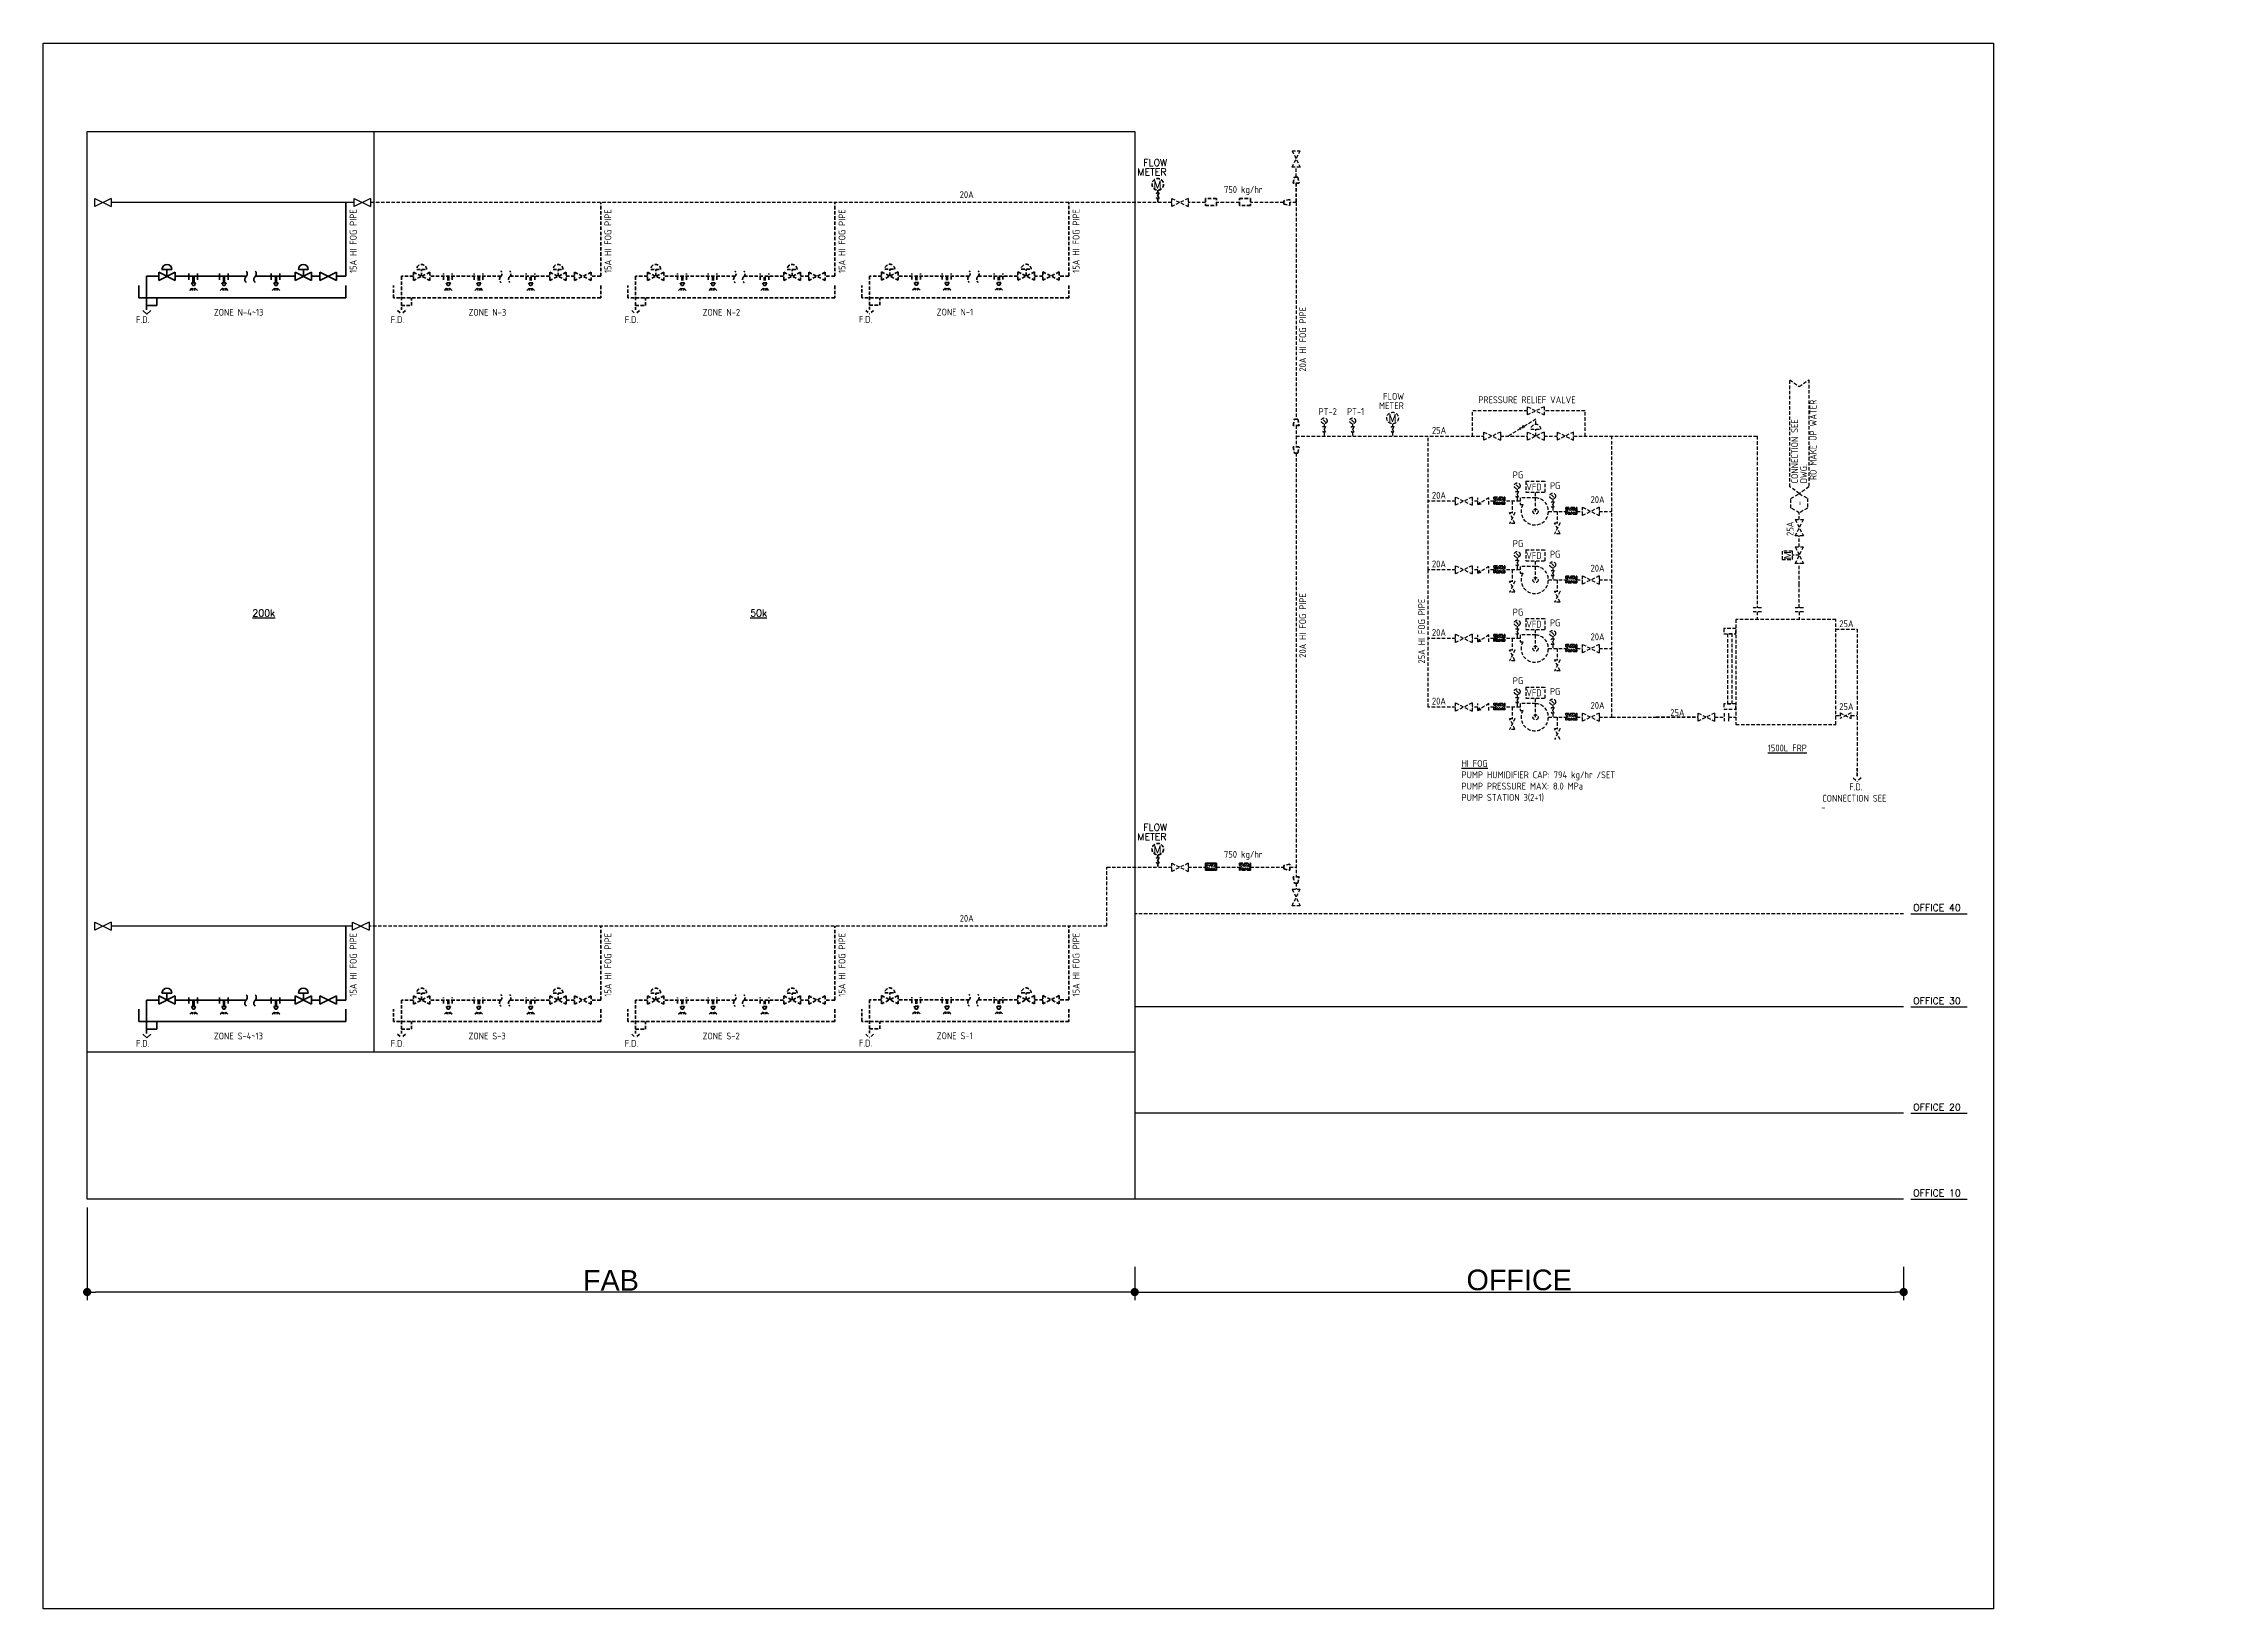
# Model space of a CAD drawing. Extents: x 41366 to 42153, y 84937 to 85507.
import ezdxf
from ezdxf.enums import TextEntityAlignment as Align

# ---------------------------------------------------------------- set-up
doc = ezdxf.new("R2010")
doc.units = 0
doc.header["$LTSCALE"] = 10
doc.linetypes.add('HIDDEN2', pattern=[0.1875, 0.125, -0.0625])
for name, color, linetype in [('A-DETL-01', 1, 'Continuous'), ('DETL-TXT', 4, 'Continuous'), ('M-CMDUCT-TEXT', 3, 'Continuous'), ('M-CR ZONE', 1, 'Continuous'), ('M-CWTR-PIPE', 130, 'Continuous'), ('M-CWTR-PIPE-S', 130, 'Continuous'), ('M-CWTR-TEXT', 3, 'Continuous'), ('M-CWTR-VAVE', 2, 'Continuous'), ('M-DETL-60', 3, 'Continuous'), ('M-EQPM-TXT', 4, 'Continuous'), ('M-HVAC-EQPM-P1', 22, 'Continuous'), ('M-PIPE-CHWS12', 130, 'Continuous'), ('txt', 2, 'Continuous')]:
    doc.layers.add(name, color=color, linetype=linetype)
doc.styles.add('AA-TXT', font='isocp.shx', dxfattribs={"bigfont": 'chineset.shx'})
doc.styles.add('MtXpl_romand', font='romand__.ttf')
doc.styles.add('ROMAND', font='romand', dxfattribs={"height": 5})
doc.styles.get("Standard").update_dxf_attribs({"font": 'arial.ttf'})
doc.styles.add('STDTEXT', font='simplex.shx', dxfattribs={"bigfont": 'china.shx'})
doc.dimstyles.new('10-dim', dxfattribs={"dimscale": 10, "dimtxt": 0.25, "dimasz": 0.1, "dimexe": 0.1, "dimexo": 0.1, "dimgap": 0.05, "dimtad": 1, "dimdec": 0, "dimlfac": 100, "dimdsep": 46, "dimtxsty": 'AA-TXT', "dimblk": 'DOT', "dimcen": 2, "dimclrd": 256, "dimclre": 256, "dimclrt": 256, "dimazin": 0, "dimtfac": 1, "dimtdec": 0, "dimtix": 1, "dimtmove": 2, "dimatfit": 3, "dimldrblk": 'CIR', "dimfxl": 1, "dimtvp": 1, "dimtolj": 1, "dimtzin": 0, "dimarcsym": 0})
pattern_1 = [(45, (41562.909, 84809.403), (-11.22532, 11.22532), []), (135, (41562.909, 84809.403), (-11.22532, -11.22532), [])]
pattern_2 = [(45, (41949.924, 84922.09), (-11.2253, 11.2253), []), (135, (41949.924, 84922.09), (-11.2253, -11.2253), [])]

msp = doc.modelspace()

# ---------------------------------------------------------------- texts
at = {"layer": 'DETL-TXT', "color": 252, "linetype": 'HIDDEN2', "style": 'AA-TXT'}
for p in [(41702.123, 85451.994), (41702.123, 85188.283)]:
    msp.add_text('20A', height=2.5, dxfattribs=at).set_placement(p, align=Align.MIDDLE)
for s, p in [('750 kg/hr', (41795.884, 85452.59)), ('ZONE N-3', (41520.57, 85407.844)), ('ZONE N-2', (41605.881, 85407.844)), ('ZONE N-1', (41691.191, 85407.931)), ('F.D.', (41492.199, 85405.17)), ('F.D.', (41577.509, 85405.17)), ('F.D.', (41662.82, 85405.257)), ('FLOW', (41853.873, 85377.217)), (' PRESSURE RELIEF VALVE', (41887.173, 85375.969)), ('PT-2', (41830.359, 85371.699)), ('PT-1', (41840.72, 85371.699)), ('METER', (41852.373, 85373.828)), ('25A', (41871.676, 85364.856)), ('PG', (41901.154, 85348.603)), ('PG', (41914.697, 85344.703)), ('20A', (41871.676, 85341.159)), ('20A', (41929.493, 85339.604)), ('PG', (41901.154, 85323.603)), ('20A', (41871.676, 85316.159)), ('PG', (41914.697, 85319.703)), ('20A', (41929.493, 85314.604)), ('PG', (41901.154, 85298.603)), ('20A', (41871.676, 85291.159)), ('PG', (41914.697, 85294.703)), ('20A', (41929.493, 85289.604)), ('25A', (42020.138, 85294.37)), ('PG', (41901.154, 85273.603)), ('20A', (41871.676, 85266.159)), ('PG', (41914.697, 85269.703)), ('20A', (41929.493, 85264.604)), ('25A', (41958.554, 85262.015)), ('25A', (42020.138, 85264.189)), ('-', (42013.554, 85227.468)), ('CONNECTION SEE', (42013.922, 85230.768)), ('750 kg/hr', (41795.89, 85210.358)), ('F.D.', (41492.199, 85141.458)), ('ZONE S-3', (41520.57, 85144.133)), ('F.D.', (41577.509, 85141.458)), ('ZONE S-2', (41605.881, 85144.133)), ('F.D.', (41662.82, 85141.545)), ('ZONE S-1', (41691.191, 85144.22))]:
    msp.add_text(s, height=2.5, dxfattribs=at).set_placement(p)
at = {"layer": 'DETL-TXT', "style": 'AA-TXT'}
for p in [(41479.787, 85423.418), (41479.787, 85159.706)]:
    msp.add_text('15A HI FOG PIPE', height=2.5, rotation=90, dxfattribs=at).set_placement(p)
at = {"layer": 'DETL-TXT', "color": 252, "linetype": 'HIDDEN2', "style": 'AA-TXT'}
for s, p in [('15A HI FOG PIPE', (41572.617, 85423.418)), ('15A HI FOG PIPE', (41657.927, 85423.418)), ('15A HI FOG PIPE', (41743.237, 85423.505)), ('20A HI FOG PIPE', (41825.823, 85387.506)), ('CONNECTION SEE', (42005.116, 85346.756)), ('RO MAKE UP WATER', (42011.868, 85347.953)), ('DWG.', (42008.416, 85346.756)), ('25A', (42003.438, 85327.644)), ('20A HI FOG PIPE', (41825.823, 85283.22)), ('25A HI FOG PIPE', (41869.155, 85281.106)), ('15A HI FOG PIPE', (41572.617, 85159.706)), ('15A HI FOG PIPE', (41657.927, 85159.706)), ('15A HI FOG PIPE', (41743.237, 85159.793))]:
    msp.add_text(s, height=2.5, rotation=90, dxfattribs=at).set_placement(p)
at = {"layer": 'DETL-TXT', "style": 'AA-TXT'}
for s, p in [('ZONE N-4~13', (41427.74, 85407.844)), ('F.D.', (41399.369, 85405.17)), ('F.D.', (41399.369, 85141.458)), ('ZONE S-4~13', (41427.74, 85144.133))]:
    msp.add_text(s, height=2.5, dxfattribs=at).set_placement(p)
at = {"layer": 'DETL-TXT', "color": 252, "linetype": 'HIDDEN2', "style": 'AA-TXT'}
msp.add_text('-', height=2.5, rotation=90, dxfattribs=at).set_placement((42005.563, 85339.522), align=Align.MIDDLE)
at = {"layer": 'M-CMDUCT-TEXT', "style": 'STDTEXT'}
for s, p in [('OFFICE 40', (42047.044, 85192.124)), ('OFFICE 30', (42047.044, 85158.214)), ('OFFICE 20', (42047.044, 85119.474)), ('OFFICE 10', (42047.044, 85088.163))]:
    msp.add_text(s, height=2.5, dxfattribs=at).set_placement(p, align=Align.MIDDLE_LEFT)
at = {"layer": 'M-CWTR-PIPE-S', "color": 252, "linetype": 'HIDDEN2'}
msp.add_text('400A BV', height=0.0025, dxfattribs=at).set_placement((41920.455, 85263.008))
msp.add_text('400A BV', height=0.0025, dxfattribs=at).set_placement((41920.455, 85263.008))
at = {"layer": 'M-CWTR-VAVE', "color": 252, "linetype": 'HIDDEN2'}
for s, height, style, p in [('M', 2.8, 'MtXpl_romand', (41770.174, 85454.269)), ('25A GATE VALVE', 0.0025, 'AA-TXT', (41903.263, 85336.14)), ('25A GATE VALVE', 0.0025, 'AA-TXT', (41903.263, 85336.14)), ('25A GATE VALVE', 0.0025, 'AA-TXT', (41903.263, 85286.14)), ('25A GATE VALVE', 0.0025, 'AA-TXT', (41903.263, 85286.14)), ('25A GATE VALVE', 0.0025, 'AA-TXT', (41903.263, 85261.14)), ('25A GATE VALVE', 0.0025, 'AA-TXT', (41903.263, 85261.14)), ('M', 2.8, 'MtXpl_romand', (41770.174, 85212.037))]:
    msp.add_text(s, height=height, dxfattribs=dict(at, style=style)).set_placement(p)
for p in [(41793.121, 85450.55), (41801.524, 85450.55), (41894.263, 85341.714), (41894.263, 85341.714), (41920.455, 85338.008), (41920.455, 85338.008), (41894.263, 85316.714), (41894.263, 85316.714), (41920.455, 85313.008), (41920.455, 85313.008), (41894.263, 85291.714), (41894.263, 85291.714), (41920.455, 85288.008), (41920.455, 85288.008), (41894.263, 85266.714), (41894.263, 85266.714), (41789.149, 85208.319), (41793.135, 85208.319), (41801.538, 85208.319), (41801.538, 85208.319)]:
    msp.add_text('400A BV', height=0.0025, dxfattribs=at).set_placement(p)
at = {"layer": 'M-CWTR-VAVE', "color": 252, "linetype": 'HIDDEN2', "style": 'ROMAND'}
msp.add_text('M', height=2.8, dxfattribs=at).set_placement((41857.344, 85370.582), align=Align.MIDDLE)
at = {"layer": 'M-CWTR-VAVE', "color": 252, "linetype": 'HIDDEN2'}
msp.add_text('M', height=2.5, rotation=90, dxfattribs=at).set_placement((42002.481, 85319.091))
at = {"layer": 'M-DETL-60', "color": 252, "linetype": 'HIDDEN2', "style": 'STDTEXT'}
for s, p in [('FLOW', (41766.481, 85462.398)), ('METER', (41764.351, 85458.966)), ('FLOW', (41766.481, 85220.166)), ('METER', (41764.351, 85216.734))]:
    msp.add_text(s, height=2.5, dxfattribs=at).set_placement(p)
at = {"layer": 'M-DETL-60', "style": 'STDTEXT'}
msp.add_text('%%U200k', height=2.5, dxfattribs=at).set_placement((41445.941, 85299.518), align=Align.MIDDLE)
at = {"layer": 'M-DETL-60', "color": 252, "linetype": 'HIDDEN2', "style": 'STDTEXT'}
msp.add_text('%%U50k', height=2.5, dxfattribs=at).set_placement((41626.284, 85299.518), align=Align.MIDDLE)
at = {"layer": 'M-EQPM-TXT', "color": 252, "linetype": 'HIDDEN2', "style": 'AA-TXT'}
for s, p in [('%%UHI FOG', (41882.449, 85243.441)), ('%%U1500L FRP', (41994.084, 85249.106)), ('PUMP HUMIDIFIER CAP: 794 kg/hr /SET', (41882.449, 85239.315)), ('PUMP PRESSURE MAX: 8.0 MPa', (41882.449, 85235.189)), ('F.D.', (42023.763, 85234.911)), ('PUMP STATION 3(2+1)', (41882.449, 85231.063))]:
    msp.add_text(s, height=2.5, dxfattribs=at).set_placement(p)
at = {"layer": 'M-HVAC-EQPM-P1', "color": 252, "linetype": 'HIDDEN2', "style": 'AA-TXT'}
for p in [(41906.065, 85344.192), (41906.065, 85319.192), (41906.065, 85294.192), (41906.065, 85269.192)]:
    msp.add_text('VFD', height=2.5, dxfattribs=at).set_placement(p)

# ---------------------------------------------------------------- blocks, each defined once
blk = doc.blocks.new('_DOT')
at = {"color": 0, "linetype": 'ByBlock'}
blk.add_line((-0.5, 0), (-1, 0), dxfattribs=at)
at = {"color": 0, "linetype": 'ByBlock', "const_width": 0.5}
blk.add_lwpolyline([(-0.25, 0, 1), (0.25, 0, 1)], format="xyb", close=True, dxfattribs=at)
blk = doc.blocks.new('*D4')
at = {"layer": 'DEFPOINTS', "color": 0, "transparency": 16777216}
for p in [(41763.35, 85064.27), (42043.59, 85064.27), (42043.59, 85052.09)]:
    blk.add_point(p, dxfattribs=at)
at = {"layer": 'txt', "lineweight": -2, "transparency": 16777216}
for p, q in [((41763.35, 85061.27), (41763.35, 85049.09)), ((42043.59, 85061.27), (42043.59, 85049.09)), ((41766.35, 85052.09), (42040.59, 85052.09))]:
    blk.add_line(p, q, dxfattribs=at)
at = {"layer": 'txt', "lineweight": -2, "transparency": 16777216, "xscale": 3, "yscale": 3, "zscale": 3, "rotation": 180}
blk.add_blockref('_DOT', (41763.35, 85052.09), dxfattribs=at)
at = {"layer": 'txt', "lineweight": -2, "transparency": 16777216, "xscale": 3, "yscale": 3, "zscale": 3}
blk.add_blockref('_DOT', (42043.59, 85052.09), dxfattribs=at)
at = {"layer": 'txt', "transparency": 16777216, "insert": (41903.47, 85056.47), "char_height": 7.5, "attachment_point": 5, "style": 'AA-TXT'}
blk.add_mtext('\\A1;{\\fArial|b0|i0|c0|p34;OFFICE}', dxfattribs=at)
blk = doc.blocks.new('CIR')
at = {"color": 0}
blk.add_line((1, 0), (-1, 0), dxfattribs=at)
at = {"color": 3}
blk.add_circle((0, 0), 0.5, dxfattribs=at)
blk = doc.blocks.new('A$C16496DF1')
at = {"layer": 'M-CWTR-VAVE'}
for p, q in [((0, 2), (0, 0)), ((4, 2), (0, 0)), ((0, 2), (4, 0)), ((4, 0), (4, 2))]:
    blk.add_line(p, q, dxfattribs=at)
blk = doc.blocks.new('*D5')
at = {"layer": 'DEFPOINTS', "color": 0, "transparency": 16777216}
for p in [(41381.58, 85085.91), (41763.35, 85064.27), (41381.58, 85052.09)]:
    blk.add_point(p, dxfattribs=at)
at = {"layer": 'txt', "lineweight": -2, "transparency": 16777216}
for p, q in [((41381.58, 85082.91), (41381.58, 85049.09)), ((41763.35, 85061.27), (41763.35, 85049.09)), ((41760.35, 85052.09), (41384.58, 85052.09))]:
    blk.add_line(p, q, dxfattribs=at)
at = {"layer": 'txt', "lineweight": -2, "transparency": 16777216, "xscale": 3, "yscale": 3, "zscale": 3, "rotation": 180}
blk.add_blockref('_DOT', (41381.58, 85052.09), dxfattribs=at)
at = {"layer": 'txt', "lineweight": -2, "transparency": 16777216, "xscale": 3, "yscale": 3, "zscale": 3}
blk.add_blockref('_DOT', (41763.35, 85052.09), dxfattribs=at)
at = {"layer": 'txt', "transparency": 16777216, "insert": (41572.47, 85056.34), "char_height": 7.5, "attachment_point": 5, "style": 'AA-TXT'}
blk.add_mtext('\\A1;{\\fArial|b0|i0|c0|p34;FAB}', dxfattribs=at)

# ---------------------------------------------------------------- dimensions: what is measured, and where the dimension line sits
at = {"layer": 'txt'}
dim = msp.add_linear_dim(base=(41381.581, 85052.093), p1=(41763.355, 85064.27), p2=(41381.581, 85085.913), angle=180, text='{\\fArial|b0|i0|c0|p34;FAB}', dimstyle='10-dim', override={"dimtxt": 0.75, "dimasz": 0.3, "dimexe": 0.3, "dimexo": 0.3}, dxfattribs=at)
dim.commit()
dim.dimension.update_dxf_attribs({"geometry": '*D5', "text_midpoint": (41572.468, 85056.343)})
dim = msp.add_linear_dim(base=(42043.586, 85052.093), p1=(41763.355, 85064.27), p2=(42043.586, 85064.27), text='{\\fArial|b0|i0|c0|p34;OFFICE}', dimstyle='10-dim', override={"dimtxt": 0.75, "dimasz": 0.3, "dimexe": 0.3, "dimexo": 0.3}, dxfattribs=at)
dim.commit()
dim.dimension.update_dxf_attribs({"geometry": '*D4', "text_midpoint": (41903.47, 85056.474)})

# ---------------------------------------------------------------- hatches: boundary and pattern name
at = {"layer": 'M-CWTR-VAVE', "linetype": 'Continuous', "lineweight": 5}
h = msp.add_hatch(dxfattribs=at)
h.set_pattern_fill('ANSI37', color=2, scale=5, style=0)
h.set_pattern_definition([(45, (41425.493, 84806.01), (-11.22532, 11.22532), []), (135, (41425.493, 84806.01), (-11.22532, -11.22532), [])])
h.paths.add_polyline_path([(41834.902, 85474.095), (41834.902, 85471.591), (41830.902, 85471.591), (41830.902, 85474.095)])
h = msp.add_hatch(dxfattribs=at)
h.set_pattern_fill('ANSI37', color=2, scale=5, style=0)
h.set_pattern_definition(pattern_1)
h.paths.add_polyline_path([(41878.303, 85477.489), (41878.303, 85474.984), (41874.303, 85474.984), (41874.303, 85477.489)])
h = msp.add_hatch(dxfattribs=at)
h.set_pattern_fill('ANSI37', color=2, scale=5, style=0)
h.set_pattern_definition(pattern_1)
h.paths.add_polyline_path([(41886.692, 85477.489), (41890.692, 85477.489), (41890.692, 85474.984), (41886.692, 85474.984)])
h = msp.add_hatch(dxfattribs=at)
h.set_pattern_fill('ANSI37', color=2, scale=5, style=0)
h.set_pattern_definition(pattern_2)
h.paths.add_polyline_path([(42153.33, 85399.758), (42149.33, 85399.758), (42149.33, 85402.263), (42153.33, 85402.263)])
h = msp.add_hatch(dxfattribs=at)
h.set_pattern_fill('ANSI37', color=2, scale=5, style=0)
h.set_pattern_definition(pattern_2)
h.paths.add_polyline_path([(42153.33, 85374.758), (42149.33, 85374.758), (42149.33, 85377.263), (42153.33, 85377.263)])
at = {"layer": 'M-CWTR-VAVE', "linetype": 'Continuous', "lineweight": 35}
h = msp.add_hatch(dxfattribs=at)
h.set_pattern_fill('ANSI37', color=2, scale=0.2)
h.paths.add_polyline_path([(41793.149, 85208.317), (41789.149, 85208.317), (41789.149, 85205.813), (41793.149, 85205.813)], flags=17)
h.paths.add_polyline_path([(41793.149, 85208.317), (41789.149, 85208.317), (41789.149, 85205.813), (41793.149, 85205.813)], flags=17)
h.paths.add_polyline_path([(41793.134, 85208.317), (41793.149, 85208.317), (41793.149, 85208.322), (41793.134, 85208.322)], flags=9)

# ---------------------------------------------------------------- linework, layer by layer
at = {"lineweight": 35}
for p, q in [((41400.433, 85414.333), (41400.433, 85418.833)), ((41475.905, 85418.833), (41475.905, 85414.333)), ((41475.905, 85414.333), (41400.433, 85414.333)), ((41403.254, 85411.577), (41406.98, 85411.577)), ((41406.98, 85411.577), (41406.98, 85414.333)), ((41400.433, 85150.622), (41400.433, 85155.122)), ((41475.905, 85150.622), (41400.433, 85150.622)), ((41406.98, 85147.865), (41406.98, 85150.622)), ((41475.905, 85155.122), (41475.905, 85150.622)), ((41403.254, 85147.865), (41406.98, 85147.865))]:
    msp.add_line(p, q, dxfattribs=at)
at = {"color": 252, "linetype": 'HIDDEN2', "lineweight": 35}
for p, q in [((41493.263, 85414.333), (41493.263, 85418.833)), ((41568.735, 85418.833), (41568.735, 85414.333)), ((41578.574, 85414.333), (41578.574, 85418.833)), ((41654.045, 85418.833), (41654.045, 85414.333)), ((41663.884, 85414.42), (41663.884, 85418.92)), ((41739.355, 85418.92), (41739.355, 85414.42)), ((41568.735, 85414.333), (41493.263, 85414.333)), ((41496.084, 85411.577), (41499.81, 85411.577)), ((41499.81, 85411.577), (41499.81, 85414.333)), ((41654.045, 85414.333), (41578.574, 85414.333)), ((41581.394, 85411.577), (41585.121, 85411.577)), ((41585.121, 85411.577), (41585.121, 85414.333)), ((41739.355, 85414.42), (41663.884, 85414.42)), ((41666.704, 85411.664), (41670.431, 85411.664)), ((41670.431, 85411.664), (41670.431, 85414.42)), ((41493.263, 85150.622), (41493.263, 85155.122)), ((41568.735, 85150.622), (41493.263, 85150.622)), ((41499.81, 85147.865), (41499.81, 85150.622)), ((41568.735, 85155.122), (41568.735, 85150.622)), ((41578.574, 85150.622), (41578.574, 85155.122)), ((41654.045, 85150.622), (41578.574, 85150.622)), ((41585.121, 85147.865), (41585.121, 85150.622)), ((41654.045, 85155.122), (41654.045, 85150.622)), ((41663.884, 85150.709), (41663.884, 85155.209)), ((41739.355, 85150.709), (41663.884, 85150.709)), ((41670.431, 85147.952), (41670.431, 85150.709)), ((41739.355, 85155.209), (41739.355, 85150.709)), ((41496.084, 85147.865), (41499.81, 85147.865)), ((41581.394, 85147.865), (41585.121, 85147.865)), ((41666.704, 85147.952), (41670.431, 85147.952))]:
    msp.add_line(p, q, dxfattribs=at)
at = {"layer": 'A-DETL-01', "linetype": 'Continuous'}
for p, q in [((42046.259, 85189.874), (42066.733, 85189.874)), ((42046.259, 85155.964), (42066.733, 85155.964)), ((42046.259, 85117.224), (42066.733, 85117.224)), ((42046.259, 85085.913), (42066.733, 85085.913))]:
    msp.add_line(p, q, dxfattribs=at)
at = {"layer": 'DEFPOINTS', "color": 1}
msp.add_lwpolyline([(41365.567, 85507.146), (42076.347, 85507.146), (42076.347, 84936.686), (41365.567, 84936.686)], close=True, dxfattribs=at)
at = {"layer": 'DETL-TXT', "color": 252, "linetype": 'HIDDEN2'}
for p, q in [((42002.063, 85345.522), (42002.063, 85384.522)), ((42002.063, 85384.522), (42005.563, 85382.022)), ((42005.563, 85382.022), (42009.063, 85384.522)), ((42009.063, 85384.522), (42009.063, 85345.522)), ((42005.563, 85343.022), (42002.063, 85345.522)), ((42002.532, 85341.272), (42005.563, 85343.022)), ((42002.532, 85337.772), (42002.532, 85341.272)), ((42009.063, 85345.522), (42005.563, 85343.022)), ((42005.563, 85343.022), (42008.594, 85341.272)), ((42008.594, 85341.272), (42008.594, 85337.772)), ((42005.563, 85336.022), (42002.532, 85337.772)), ((42008.594, 85337.772), (42005.563, 85336.022))]:
    msp.add_line(p, q, dxfattribs=at)
at = {"layer": 'M-CR ZONE'}
for p, q in [((41486.052, 85475.016), (41486.052, 85139.515)), ((42043.586, 85155.964), (41763.355, 85155.964)), ((41763.355, 85139.515), (41381.581, 85139.515)), ((42043.586, 85117.224), (41763.355, 85117.224)), ((42043.586, 85085.913), (41763.355, 85085.913))]:
    msp.add_line(p, q, dxfattribs=at)
at = {"layer": 'M-CR ZONE', "color": 252, "linetype": 'HIDDEN2'}
msp.add_line((42043.586, 85189.874), (41763.355, 85189.874), dxfattribs=at)
at = {"layer": 'M-CR ZONE'}
msp.add_lwpolyline([(41763.355, 85085.913), (41381.581, 85085.913), (41381.581, 85475.016), (41763.355, 85475.016)], close=True, dxfattribs=at)
at = {"layer": 'M-CWTR-PIPE', "color": 252, "linetype": 'HIDDEN2'}
for p, q in [((42005.563, 85333.592), (42005.563, 85336.022)), ((42005.563, 85323.594), (42005.563, 85327.592)), ((42005.563, 85309.889), (42005.563, 85317.594)), ((42005.563, 85301.447), (42005.563, 85309.889)), ((42018.877, 85293.672), (42026.604, 85293.672)), ((42026.604, 85293.672), (42026.604, 85240.109)), ((42018.877, 85262.139), (42020.404, 85262.139)), ((42024.403, 85262.139), (42026.604, 85262.139))]:
    msp.add_line(p, q, dxfattribs=at)
at = {"layer": 'M-CWTR-PIPE-S', "color": 252, "linetype": 'HIDDEN2', "lineweight": 35}
for p, q in [((41821.094, 85456.187), (41821.594, 85458.398)), ((41821.593, 85458.398), (41822.805, 85458.398)), ((41822.805, 85458.398), (41823.305, 85456.187)), ((41819.855, 85450.22), (41817.644, 85449.72)), ((41817.644, 85449.72), (41817.644, 85448.509)), ((41819.855, 85448.009), (41819.855, 85450.22)), ((41823.305, 85456.187), (41821.094, 85456.187)), ((41817.644, 85448.509), (41819.855, 85448.009)), ((41821.094, 85367.909), (41821.594, 85370.12)), ((41821.594, 85370.12), (41822.805, 85370.12)), ((41822.805, 85370.12), (41823.305, 85367.909)), ((41823.305, 85367.909), (41821.094, 85367.909)), ((41823.305, 85360.043), (41821.094, 85360.043)), ((41821.094, 85360.043), (41821.594, 85357.832)), ((41821.594, 85357.832), (41822.805, 85357.832)), ((41822.805, 85357.832), (41823.305, 85360.043)), ((41953.394, 85261.572), (41968.683, 85261.572)), ((41819.855, 85207.988), (41817.644, 85207.488)), ((41817.644, 85207.488), (41817.644, 85206.277)), ((41817.644, 85206.277), (41819.855, 85205.777)), ((41819.855, 85205.777), (41819.855, 85207.988)), ((41823.305, 85203.338), (41821.094, 85203.338)), ((41821.094, 85203.338), (41821.594, 85201.127)), ((41821.593, 85201.127), (41822.805, 85201.127)), ((41822.805, 85201.127), (41823.305, 85203.338))]:
    msp.add_line(p, q, dxfattribs=at)
at = {"layer": 'M-CWTR-PIPE-S', "color": 252, "linetype": 'HIDDEN2'}
for p, q in [((41886.412, 85363.976), (41886.412, 85373.191)), ((41906.541, 85373.191), (41886.412, 85373.191)), ((41927.487, 85373.191), (41912.54, 85373.191)), ((41927.487, 85363.976), (41927.487, 85373.191)), ((41822.199, 85363.976), (41890.604, 85363.976)), ((41870.254, 85315.278), (41870.254, 85363.976)), ((41896.604, 85363.976), (41906.541, 85363.976)), ((41912.54, 85363.976), (41917.295, 85363.976)), ((41923.294, 85363.976), (41990.26, 85363.976)), ((41937.294, 85261.572), (41937.294, 85363.976)), ((41990.26, 85363.976), (41990.26, 85301.447)), ((41880.299, 85340.278), (41870.254, 85340.278)), ((41888.438, 85340.278), (41886.298, 85340.278)), ((41894.263, 85340.278), (41892.438, 85340.278)), ((41903.793, 85340.278), (41898.263, 85340.278)), ((41900.936, 85340.278), (41900.936, 85336.139)), ((41914.118, 85336.572), (41920.506, 85336.572)), ((41917.366, 85336.572), (41917.366, 85332.432)), ((41924.455, 85336.572), (41926.59, 85336.572)), ((41932.59, 85336.572), (41937.294, 85336.572)), ((41870.254, 85265.278), (41870.254, 85315.278)), ((41880.299, 85315.278), (41870.254, 85315.278)), ((41888.438, 85315.278), (41886.298, 85315.278)), ((41894.263, 85315.278), (41892.438, 85315.278)), ((41903.793, 85315.278), (41898.263, 85315.278)), ((41900.936, 85315.278), (41900.936, 85311.139)), ((41914.118, 85311.572), (41920.455, 85311.572)), ((41917.366, 85311.572), (41917.366, 85307.432)), ((41924.455, 85311.572), (41926.59, 85311.572)), ((41932.59, 85311.572), (41937.294, 85311.572)), ((41880.299, 85290.278), (41870.254, 85290.278)), ((41888.438, 85290.278), (41886.298, 85290.278)), ((41894.263, 85290.278), (41892.438, 85290.278)), ((41903.793, 85290.278), (41898.263, 85290.278)), ((41900.936, 85290.278), (41900.936, 85286.139)), ((41914.118, 85286.572), (41920.455, 85286.572)), ((41917.366, 85286.572), (41917.366, 85282.432)), ((41924.455, 85286.572), (41926.59, 85286.572)), ((41932.59, 85286.572), (41937.294, 85286.572)), ((41880.299, 85265.278), (41870.254, 85265.278)), ((41888.438, 85265.278), (41886.298, 85265.278)), ((41894.263, 85265.278), (41892.438, 85265.278)), ((41903.793, 85265.278), (41898.263, 85265.278)), ((41900.936, 85265.278), (41900.936, 85261.139)), ((41914.118, 85261.572), (41920.455, 85261.572)), ((41917.366, 85261.572), (41917.366, 85257.432)), ((41920.455, 85260.502), (41920.455, 85263.007)), ((41920.455, 85263.007), (41924.455, 85263.007)), ((41920.455, 85263.007), (41924.455, 85263.007)), ((41920.455, 85260.502), (41920.455, 85263.007)), ((41920.455, 85260.502), (41920.455, 85263.007)), ((41920.455, 85263.007), (41924.455, 85263.007)), ((41920.455, 85263.007), (41924.455, 85263.007)), ((41920.455, 85260.502), (41920.455, 85263.007)), ((41920.455, 85262.809), (41920.653, 85263.007)), ((41920.455, 85261.911), (41921.551, 85263.007)), ((41920.455, 85261.013), (41922.449, 85263.007)), ((41920.455, 85263.007), (41924.455, 85263.007)), ((41920.455, 85260.502), (41920.455, 85263.007)), ((41922.474, 85260.502), (41920.455, 85262.521)), ((41921.576, 85260.502), (41920.455, 85261.623)), ((41920.678, 85260.502), (41920.455, 85260.725)), ((41924.455, 85260.502), (41920.455, 85260.502)), ((41924.455, 85260.502), (41920.455, 85260.502)), ((41924.455, 85260.502), (41920.455, 85260.502)), ((41924.455, 85260.502), (41920.455, 85260.502)), ((41924.455, 85260.502), (41920.455, 85260.502)), ((41920.842, 85260.502), (41923.347, 85263.007)), ((41923.372, 85260.502), (41920.867, 85263.007)), ((41921.74, 85260.502), (41924.245, 85263.007)), ((41924.27, 85260.502), (41921.765, 85263.007)), ((41922.638, 85260.502), (41924.455, 85262.319)), ((41924.455, 85261.215), (41922.663, 85263.007)), ((41923.537, 85260.502), (41924.455, 85261.421)), ((41924.455, 85262.113), (41923.561, 85263.007)), ((41924.435, 85260.502), (41924.455, 85260.523)), ((41924.455, 85263.007), (41924.455, 85260.502)), ((41924.455, 85263.007), (41924.455, 85260.502)), ((41924.455, 85263.007), (41924.455, 85260.502)), ((41924.455, 85263.007), (41924.455, 85260.502)), ((41924.455, 85263.007), (41924.455, 85260.502)), ((41924.455, 85261.572), (41926.59, 85261.572)), ((41932.59, 85261.572), (41937.294, 85261.572)), ((41937.294, 85261.572), (41953.394, 85261.572)), ((41974.682, 85261.572), (41978.209, 85261.572))]:
    msp.add_line(p, q, dxfattribs=at)
at = {"layer": 'M-CWTR-TEXT', "lineweight": 35}
for p, q in [((41403.254, 85410.369), (41403.254, 85410.019)), ((41403.254, 85146.657), (41403.254, 85146.308))]:
    msp.add_line(p, q, dxfattribs=at)
at = {"layer": 'M-CWTR-TEXT', "color": 252, "linetype": 'HIDDEN2', "lineweight": 35}
for p, q in [((41496.084, 85410.369), (41496.084, 85410.019)), ((41581.394, 85410.369), (41581.394, 85410.019)), ((41666.704, 85410.456), (41666.704, 85410.106)), ((41496.084, 85146.657), (41496.084, 85146.308)), ((41581.394, 85146.657), (41581.394, 85146.308)), ((41666.704, 85146.744), (41666.704, 85146.395))]:
    msp.add_line(p, q, dxfattribs=at)
at = {"layer": 'M-CWTR-TEXT', "color": 252, "linetype": 'HIDDEN2'}
msp.add_line((42026.604, 85240.109), (42026.604, 85243.025), dxfattribs=at)
at = {"layer": 'M-CWTR-VAVE', "color": 252, "linetype": 'HIDDEN2'}
for p, q in [((41820.699, 85467.992), (41823.699, 85467.992)), ((41820.699, 85461.992), (41823.699, 85467.992)), ((41820.699, 85467.992), (41823.699, 85461.992)), ((41823.699, 85461.992), (41820.699, 85461.992)), ((41776.829, 85447.614), (41776.829, 85450.614)), ((41776.829, 85450.614), (41782.828, 85447.614)), ((41782.828, 85450.614), (41776.829, 85447.614)), ((41782.828, 85450.614), (41782.828, 85447.614)), ((41832.871, 85369.085), (41831.951, 85370.004)), ((41832.871, 85369.085), (41831.951, 85370.004)), ((41843.232, 85369.085), (41842.312, 85370.004)), ((41843.232, 85369.085), (41842.312, 85370.004)), ((41909.541, 85370.106), (41905.128, 85367.454)), ((41906.541, 85371.691), (41906.541, 85374.691)), ((41906.541, 85374.691), (41912.54, 85371.691)), ((41912.54, 85374.691), (41906.541, 85371.691)), ((41909.541, 85368.277), (41909.541, 85370.106)), ((41912.54, 85374.691), (41912.54, 85371.691)), ((41832.911, 85367.48), (41831.911, 85365.481)), ((41832.911, 85365.481), (41831.911, 85367.48)), ((41831.911, 85367.48), (41832.911, 85367.48)), ((41832.911, 85365.481), (41831.911, 85365.481)), ((41832.411, 85368.482), (41832.411, 85367.48)), ((41832.411, 85365.481), (41832.411, 85363.976)), ((41843.272, 85367.48), (41842.272, 85365.481)), ((41843.272, 85365.481), (41842.272, 85367.48)), ((41842.272, 85367.48), (41843.272, 85367.48)), ((41843.272, 85365.481), (41842.272, 85365.481)), ((41842.772, 85368.482), (41842.772, 85367.48)), ((41842.772, 85365.481), (41842.772, 85363.976)), ((41857.844, 85367.48), (41856.844, 85365.481)), ((41857.844, 85365.481), (41856.844, 85367.48)), ((41856.844, 85367.48), (41857.844, 85367.48)), ((41857.844, 85365.481), (41856.844, 85365.481)), ((41857.344, 85368.482), (41857.344, 85367.48)), ((41857.344, 85365.481), (41857.344, 85363.976)), ((41890.604, 85362.476), (41890.604, 85365.476)), ((41890.604, 85365.476), (41896.604, 85362.476)), ((41896.604, 85365.476), (41890.604, 85362.476)), ((41896.604, 85365.476), (41896.604, 85362.476)), ((41903.84, 85366.68), (41899.341, 85363.976)), ((41903.654, 85366.951), (41905.315, 85367.183)), ((41904.079, 85366.333), (41903.654, 85366.951)), ((41904.889, 85367.801), (41904.079, 85366.333)), ((41904.889, 85367.801), (41905.315, 85367.183)), ((41906.541, 85362.476), (41906.541, 85365.476)), ((41906.541, 85365.476), (41912.54, 85362.476)), ((41912.54, 85365.476), (41906.541, 85362.476)), ((41907.729, 85366.495), (41911.353, 85366.495)), ((41909.541, 85363.976), (41909.541, 85366.495)), ((41912.54, 85365.476), (41912.54, 85362.476)), ((41917.295, 85365.476), (41917.295, 85362.476)), ((41923.294, 85365.476), (41917.295, 85362.476)), ((41917.295, 85365.476), (41923.294, 85362.476)), ((41923.294, 85362.476), (41923.294, 85365.476)), ((41903.206, 85345.387), (41902.286, 85346.306)), ((41903.206, 85345.387), (41902.286, 85346.306)), ((41880.299, 85338.778), (41880.299, 85341.778)), ((41880.299, 85341.778), (41886.298, 85338.778)), ((41886.298, 85341.778), (41880.299, 85338.778)), ((41886.298, 85341.778), (41886.298, 85338.778)), ((41888.438, 85339.026), (41888.438, 85341.531)), ((41892.438, 85341.531), (41888.438, 85339.026)), ((41888.438, 85339.026), (41889.551, 85340.311)), ((41888.438, 85339.026), (41890.08, 85339.466)), ((41892.438, 85339.026), (41892.438, 85341.531)), ((41903.246, 85343.783), (41902.246, 85341.783)), ((41903.246, 85341.783), (41902.246, 85343.783)), ((41902.246, 85343.783), (41903.246, 85343.783)), ((41903.246, 85341.783), (41902.246, 85341.783)), ((41902.746, 85344.784), (41902.746, 85343.783)), ((41902.746, 85341.783), (41902.746, 85340.278)), ((41916.177, 85340.076), (41915.177, 85338.076)), ((41916.177, 85338.076), (41915.177, 85340.076)), ((41915.177, 85340.076), (41916.177, 85340.076)), ((41916.137, 85341.68), (41915.218, 85342.6)), ((41916.137, 85341.68), (41915.218, 85342.6)), ((41915.677, 85341.078), (41915.677, 85340.076)), ((41901.936, 85336.139), (41899.936, 85332.139)), ((41901.936, 85332.139), (41899.936, 85336.139)), ((41899.936, 85336.139), (41901.936, 85336.139)), ((41901.936, 85332.139), (41899.936, 85332.139)), ((41916.177, 85338.076), (41915.177, 85338.076)), ((41915.677, 85338.076), (41915.677, 85336.572)), ((41918.366, 85332.432), (41916.366, 85328.433)), ((41918.366, 85328.433), (41916.366, 85332.432)), ((41916.366, 85332.432), (41918.366, 85332.432)), ((41926.59, 85335.072), (41926.59, 85338.072)), ((41926.59, 85338.072), (41932.59, 85335.072)), ((41932.59, 85338.072), (41926.59, 85335.072)), ((41932.59, 85338.072), (41932.59, 85335.072)), ((42004.063, 85333.592), (42007.063, 85333.592)), ((42004.063, 85327.592), (42007.063, 85333.592)), ((42004.063, 85333.592), (42007.063, 85327.592)), ((41918.366, 85328.433), (41916.366, 85328.433)), ((42007.063, 85327.592), (42004.063, 85327.592)), ((42004.063, 85323.594), (42007.063, 85323.594)), ((42004.063, 85317.594), (42007.063, 85323.594)), ((42004.063, 85323.594), (42007.063, 85317.594)), ((41880.299, 85313.778), (41880.299, 85316.778)), ((41880.299, 85316.778), (41886.298, 85313.778)), ((41886.298, 85316.778), (41880.299, 85313.778)), ((41886.298, 85316.778), (41886.298, 85313.778)), ((41888.438, 85314.026), (41888.438, 85316.531)), ((41892.438, 85316.531), (41888.438, 85314.026)), ((41888.438, 85314.026), (41889.551, 85315.311)), ((41892.438, 85314.026), (41892.438, 85316.531)), ((41903.246, 85318.783), (41902.246, 85316.783)), ((41903.246, 85316.783), (41902.246, 85318.783)), ((41902.246, 85318.783), (41903.246, 85318.783)), ((41903.246, 85316.783), (41902.246, 85316.783)), ((41903.206, 85320.387), (41902.286, 85321.306)), ((41903.206, 85320.387), (41902.286, 85321.306)), ((41902.746, 85319.784), (41902.746, 85318.783)), ((41902.746, 85316.783), (41902.746, 85315.278)), ((41916.177, 85315.076), (41915.177, 85313.076)), ((41916.177, 85313.076), (41915.177, 85315.076)), ((41915.177, 85315.076), (41916.177, 85315.076)), ((41916.137, 85316.68), (41915.218, 85317.6)), ((41916.137, 85316.68), (41915.218, 85317.6)), ((41915.677, 85316.078), (41915.677, 85315.076)), ((42003.044, 85322.104), (41999.301, 85322.104)), ((41999.301, 85322.104), (41999.301, 85319.084)), ((41999.301, 85319.084), (42003.044, 85319.084)), ((42003.044, 85319.084), (42003.044, 85322.104)), ((42005.563, 85320.594), (42003.044, 85320.594)), ((42007.063, 85317.594), (42004.063, 85317.594)), ((41888.438, 85314.026), (41890.08, 85314.466)), ((41901.936, 85311.139), (41899.936, 85307.139)), ((41901.936, 85307.139), (41899.936, 85311.139)), ((41899.936, 85311.139), (41901.936, 85311.139)), ((41901.936, 85307.139), (41899.936, 85307.139)), ((41916.177, 85313.076), (41915.177, 85313.076)), ((41915.677, 85313.076), (41915.677, 85311.572)), ((41918.366, 85307.432), (41916.366, 85303.433)), ((41918.366, 85303.433), (41916.366, 85307.432)), ((41916.366, 85307.432), (41918.366, 85307.432)), ((41926.59, 85310.072), (41926.59, 85313.072)), ((41926.59, 85313.072), (41932.59, 85310.072)), ((41932.59, 85313.072), (41926.59, 85310.072)), ((41932.59, 85313.072), (41932.59, 85310.072)), ((41918.366, 85303.433), (41916.366, 85303.433)), ((41880.299, 85288.778), (41880.299, 85291.778)), ((41880.299, 85291.778), (41886.298, 85288.778)), ((41886.298, 85291.778), (41880.299, 85288.778)), ((41886.298, 85291.778), (41886.298, 85288.778)), ((41888.438, 85289.026), (41888.438, 85291.531)), ((41892.438, 85291.531), (41888.438, 85289.026)), ((41892.438, 85289.026), (41892.438, 85291.531)), ((41903.246, 85293.783), (41902.246, 85291.783)), ((41903.246, 85291.783), (41902.246, 85293.783)), ((41902.246, 85293.783), (41903.246, 85293.783)), ((41903.246, 85291.783), (41902.246, 85291.783)), ((41903.206, 85295.387), (41902.286, 85296.306)), ((41903.206, 85295.387), (41902.286, 85296.306)), ((41902.746, 85294.784), (41902.746, 85293.783)), ((41902.746, 85291.783), (41902.746, 85290.278)), ((41916.137, 85291.68), (41915.218, 85292.6)), ((41916.137, 85291.68), (41915.218, 85292.6)), ((41888.438, 85289.026), (41889.551, 85290.311)), ((41888.438, 85289.026), (41890.08, 85289.466)), ((41901.936, 85286.139), (41899.936, 85282.139)), ((41901.936, 85282.139), (41899.936, 85286.139)), ((41899.936, 85286.139), (41901.936, 85286.139)), ((41916.177, 85290.076), (41915.177, 85288.076)), ((41916.177, 85288.076), (41915.177, 85290.076)), ((41915.177, 85290.076), (41916.177, 85290.076)), ((41916.177, 85288.076), (41915.177, 85288.076)), ((41915.677, 85291.078), (41915.677, 85290.076)), ((41915.677, 85288.076), (41915.677, 85286.572)), ((41926.59, 85285.072), (41926.59, 85288.072)), ((41926.59, 85288.072), (41932.59, 85285.072)), ((41932.59, 85288.072), (41926.59, 85285.072)), ((41932.59, 85288.072), (41932.59, 85285.072)), ((41901.936, 85282.139), (41899.936, 85282.139)), ((41918.366, 85282.432), (41916.366, 85278.433)), ((41918.366, 85278.433), (41916.366, 85282.432)), ((41916.366, 85282.432), (41918.366, 85282.432)), ((41918.366, 85278.433), (41916.366, 85278.433)), ((41903.246, 85268.783), (41902.246, 85266.783)), ((41903.246, 85266.783), (41902.246, 85268.783)), ((41902.246, 85268.783), (41903.246, 85268.783)), ((41903.206, 85270.387), (41902.286, 85271.306)), ((41903.206, 85270.387), (41902.286, 85271.306)), ((41902.746, 85269.784), (41902.746, 85268.783)), ((41916.137, 85266.68), (41915.218, 85267.6)), ((41916.137, 85266.68), (41915.218, 85267.6)), ((41880.299, 85263.778), (41880.299, 85266.778)), ((41880.299, 85266.778), (41886.298, 85263.778)), ((41886.298, 85266.778), (41880.299, 85263.778)), ((41886.298, 85266.778), (41886.298, 85263.778)), ((41888.438, 85264.026), (41888.438, 85266.531)), ((41892.438, 85266.531), (41888.438, 85264.026)), ((41888.438, 85264.026), (41889.551, 85265.311)), ((41888.438, 85264.026), (41890.08, 85264.466)), ((41892.438, 85264.026), (41892.438, 85266.531)), ((41894.263, 85264.209), (41894.263, 85266.713)), ((41894.263, 85266.713), (41898.263, 85266.713)), ((41894.263, 85266.713), (41898.263, 85266.713)), ((41894.263, 85264.209), (41894.263, 85266.713)), ((41894.263, 85264.209), (41894.263, 85266.713)), ((41894.263, 85266.713), (41898.263, 85266.713)), ((41894.263, 85266.713), (41898.263, 85266.713)), ((41894.263, 85264.209), (41894.263, 85266.713)), ((41894.263, 85266.515), (41894.461, 85266.713)), ((41894.263, 85265.617), (41895.359, 85266.713)), ((41894.263, 85264.719), (41896.257, 85266.713)), ((41894.263, 85266.713), (41898.263, 85266.713)), ((41894.263, 85264.209), (41894.263, 85266.713)), ((41896.282, 85264.209), (41894.263, 85266.228)), ((41895.384, 85264.209), (41894.263, 85265.33)), ((41894.486, 85264.209), (41894.263, 85264.432)), ((41898.263, 85264.209), (41894.263, 85264.209)), ((41898.263, 85264.209), (41894.263, 85264.209)), ((41898.263, 85264.209), (41894.263, 85264.209)), ((41898.263, 85264.209), (41894.263, 85264.209)), ((41898.263, 85264.209), (41894.263, 85264.209)), ((41894.651, 85264.209), (41897.155, 85266.713)), ((41897.18, 85264.209), (41894.676, 85266.713)), ((41895.549, 85264.209), (41898.053, 85266.713)), ((41898.078, 85264.209), (41895.574, 85266.713)), ((41896.447, 85264.209), (41898.263, 85266.025)), ((41898.263, 85264.922), (41896.472, 85266.713)), ((41897.345, 85264.209), (41898.263, 85265.127)), ((41898.263, 85265.82), (41897.37, 85266.713)), ((41898.243, 85264.209), (41898.263, 85264.229)), ((41898.263, 85266.713), (41898.263, 85264.209)), ((41898.263, 85266.713), (41898.263, 85264.209)), ((41898.263, 85266.713), (41898.263, 85264.209)), ((41898.263, 85266.713), (41898.263, 85264.209)), ((41898.263, 85266.713), (41898.263, 85264.209)), ((41901.936, 85261.139), (41899.936, 85257.139)), ((41901.936, 85257.139), (41899.936, 85261.139)), ((41899.936, 85261.139), (41901.936, 85261.139)), ((41903.246, 85266.783), (41902.246, 85266.783)), ((41902.746, 85266.783), (41902.746, 85265.278)), ((41916.177, 85265.076), (41915.177, 85263.076)), ((41916.177, 85263.076), (41915.177, 85265.076)), ((41915.177, 85265.076), (41916.177, 85265.076)), ((41916.177, 85263.076), (41915.177, 85263.076)), ((41915.677, 85266.078), (41915.677, 85265.076)), ((41915.677, 85263.076), (41915.677, 85261.572)), ((41926.59, 85260.072), (41926.59, 85263.072)), ((41926.59, 85263.072), (41932.59, 85260.072)), ((41932.59, 85263.072), (41926.59, 85260.072)), ((41932.59, 85263.072), (41932.59, 85260.072)), ((41968.683, 85260.072), (41968.683, 85263.072)), ((41968.683, 85263.072), (41974.682, 85260.072)), ((41974.682, 85263.072), (41968.683, 85260.072)), ((41974.682, 85263.072), (41974.682, 85260.072)), ((42020.404, 85263.138), (42020.404, 85261.139)), ((42020.404, 85263.138), (42024.403, 85261.139)), ((42024.403, 85263.138), (42020.404, 85261.139)), ((42024.403, 85261.139), (42024.403, 85263.138)), ((41901.936, 85257.139), (41899.936, 85257.139)), ((41918.366, 85257.432), (41916.366, 85253.433)), ((41918.366, 85253.433), (41916.366, 85257.432)), ((41916.366, 85257.432), (41918.366, 85257.432)), ((42025.233, 85239.463), (42026.656, 85238.176)), ((42028.078, 85239.463), (42026.656, 85238.176)), ((41776.829, 85205.383), (41776.829, 85208.382)), ((41776.829, 85208.382), (41782.828, 85205.383)), ((41782.828, 85208.382), (41776.829, 85205.383)), ((41782.828, 85208.382), (41782.828, 85205.383)), ((41820.699, 85198.874), (41823.699, 85198.874)), ((41820.699, 85192.874), (41823.699, 85198.874)), ((41820.699, 85198.874), (41823.699, 85192.874)), ((41823.699, 85192.874), (41820.699, 85192.874))]:
    msp.add_line(p, q, dxfattribs=at)
at = {"layer": 'M-CWTR-VAVE', "color": 252, "linetype": 'HIDDEN2', "lineweight": 25}
msp.add_line((41822.199, 85458.398), (41822.199, 85461.992), dxfattribs=at)
at = {"layer": 'M-CWTR-VAVE', "color": 252, "linetype": 'HIDDEN2', "lineweight": 35}
for p, q in [((41772.251, 85452.619), (41771.251, 85450.619)), ((41772.251, 85450.619), (41771.251, 85452.619)), ((41771.251, 85452.619), (41772.251, 85452.619)), ((41772.251, 85450.619), (41771.251, 85450.619)), ((41771.751, 85453.62), (41771.751, 85452.619)), ((41771.751, 85450.619), (41771.751, 85449.114)), ((41789.135, 85450.549), (41789.135, 85448.045)), ((41793.135, 85450.549), (41789.135, 85450.549)), ((41793.135, 85450.549), (41789.135, 85450.549)), ((41789.135, 85450.549), (41789.135, 85448.045)), ((41793.135, 85448.045), (41793.135, 85450.549)), ((41793.135, 85448.045), (41793.135, 85450.549)), ((41801.524, 85448.045), (41801.524, 85450.549)), ((41801.524, 85450.549), (41805.524, 85450.549)), ((41801.524, 85450.549), (41805.524, 85450.549)), ((41801.524, 85448.045), (41801.524, 85450.549)), ((41805.524, 85450.549), (41805.524, 85448.045)), ((41805.524, 85450.549), (41805.524, 85448.045)), ((41789.135, 85448.045), (41793.135, 85448.045)), ((41789.135, 85448.045), (41793.135, 85448.045)), ((41805.524, 85448.045), (41801.524, 85448.045)), ((41805.524, 85448.045), (41801.524, 85448.045)), ((41500.477, 85420.719), (41500.477, 85423.719)), ((41500.477, 85423.719), (41506.477, 85420.719)), ((41506.477, 85423.719), (41500.477, 85420.719)), ((41501.665, 85424.738), (41505.289, 85424.738)), ((41503.477, 85422.219), (41503.477, 85424.738)), ((41506.477, 85423.719), (41506.477, 85420.719)), ((41511.471, 85420.965), (41511.471, 85423.19)), ((41512.581, 85417.836), (41511.776, 85417.086)), ((41512.397, 85419.872), (41512.861, 85418.848)), ((41513.939, 85419.872), (41512.397, 85419.872)), ((41512.907, 85417.836), (41512.7, 85417.086)), ((41512.861, 85418.848), (41513.475, 85418.848)), ((41512.968, 85421.936), (41512.968, 85419.872)), ((41513.365, 85421.936), (41513.365, 85419.872)), ((41513.429, 85417.836), (41513.635, 85417.086)), ((41513.939, 85419.872), (41513.475, 85418.848)), ((41513.755, 85417.836), (41514.56, 85417.086)), ((41514.634, 85420.965), (41514.634, 85423.19)), ((41522.617, 85420.965), (41522.617, 85423.19)), ((41523.726, 85417.836), (41522.922, 85417.086)), ((41523.543, 85419.872), (41524.006, 85418.848)), ((41525.085, 85419.872), (41523.543, 85419.872)), ((41524.053, 85417.836), (41523.846, 85417.086)), ((41524.006, 85418.848), (41524.621, 85418.848)), ((41524.114, 85421.936), (41524.114, 85419.872)), ((41524.511, 85421.936), (41524.511, 85419.872)), ((41524.575, 85417.836), (41524.781, 85417.086)), ((41525.085, 85419.872), (41524.621, 85418.848)), ((41524.901, 85417.836), (41525.706, 85417.086)), ((41525.78, 85420.965), (41525.78, 85423.19)), ((41541.517, 85420.965), (41541.517, 85423.19)), ((41542.626, 85417.836), (41541.821, 85417.086)), ((41542.442, 85419.872), (41542.906, 85418.848)), ((41543.984, 85419.872), (41542.442, 85419.872)), ((41542.952, 85417.836), (41542.745, 85417.086)), ((41542.906, 85418.848), (41543.52, 85418.848)), ((41543.013, 85421.936), (41543.013, 85419.872)), ((41543.41, 85421.936), (41543.41, 85419.872)), ((41543.474, 85417.836), (41543.681, 85417.086)), ((41543.984, 85419.872), (41543.52, 85418.848)), ((41543.8, 85417.836), (41544.605, 85417.086)), ((41544.679, 85420.965), (41544.679, 85423.19)), ((41550.193, 85420.719), (41550.193, 85423.719)), ((41550.193, 85423.719), (41556.193, 85420.719)), ((41556.193, 85423.719), (41550.193, 85420.719)), ((41551.381, 85424.738), (41555.005, 85424.738)), ((41553.193, 85422.219), (41553.193, 85424.738)), ((41556.193, 85423.719), (41556.193, 85420.719)), ((41559.237, 85420.719), (41559.237, 85423.719)), ((41559.237, 85423.719), (41565.236, 85420.719)), ((41565.236, 85423.719), (41559.237, 85420.719)), ((41565.236, 85423.719), (41565.236, 85420.719)), ((41585.788, 85420.719), (41585.788, 85423.719)), ((41585.788, 85423.719), (41591.787, 85420.719)), ((41591.787, 85423.719), (41585.788, 85420.719)), ((41586.976, 85424.738), (41590.599, 85424.738)), ((41588.787, 85422.219), (41588.787, 85424.738)), ((41591.787, 85423.719), (41591.787, 85420.719)), ((41596.782, 85420.965), (41596.782, 85423.19)), ((41597.891, 85417.836), (41597.086, 85417.086)), ((41597.707, 85419.872), (41598.171, 85418.848)), ((41599.249, 85419.872), (41597.707, 85419.872)), ((41598.217, 85417.836), (41598.011, 85417.086)), ((41598.171, 85418.848), (41598.785, 85418.848)), ((41598.278, 85421.936), (41598.278, 85419.872)), ((41598.675, 85421.936), (41598.675, 85419.872)), ((41598.739, 85417.836), (41598.946, 85417.086)), ((41599.249, 85419.872), (41598.785, 85418.848)), ((41599.066, 85417.836), (41599.87, 85417.086)), ((41599.944, 85420.965), (41599.944, 85423.19)), ((41607.928, 85420.965), (41607.928, 85423.19)), ((41609.037, 85417.836), (41608.232, 85417.086)), ((41608.853, 85419.872), (41609.317, 85418.848)), ((41610.395, 85419.872), (41608.853, 85419.872)), ((41609.363, 85417.836), (41609.156, 85417.086)), ((41609.317, 85418.848), (41609.931, 85418.848)), ((41609.424, 85421.936), (41609.424, 85419.872)), ((41609.821, 85421.936), (41609.821, 85419.872)), ((41609.885, 85417.836), (41610.092, 85417.086)), ((41610.395, 85419.872), (41609.931, 85418.848)), ((41610.211, 85417.836), (41611.016, 85417.086)), ((41611.09, 85420.965), (41611.09, 85423.19)), ((41626.827, 85420.965), (41626.827, 85423.19)), ((41627.936, 85417.836), (41627.131, 85417.086)), ((41627.752, 85419.872), (41628.216, 85418.848)), ((41629.295, 85419.872), (41627.752, 85419.872)), ((41628.262, 85417.836), (41628.056, 85417.086)), ((41628.216, 85418.848), (41628.831, 85418.848)), ((41628.324, 85421.936), (41628.324, 85419.872)), ((41628.721, 85421.936), (41628.721, 85419.872)), ((41628.785, 85417.836), (41628.991, 85417.086)), ((41629.295, 85419.872), (41628.831, 85418.848)), ((41629.111, 85417.836), (41629.916, 85417.086)), ((41629.99, 85420.965), (41629.99, 85423.19)), ((41635.504, 85420.719), (41635.504, 85423.719)), ((41635.504, 85423.719), (41641.503, 85420.719)), ((41641.503, 85423.719), (41635.504, 85420.719)), ((41636.692, 85424.738), (41640.315, 85424.738)), ((41638.503, 85422.219), (41638.503, 85424.738)), ((41641.503, 85423.719), (41641.503, 85420.719)), ((41644.547, 85420.719), (41644.547, 85423.719)), ((41644.547, 85423.719), (41650.546, 85420.719)), ((41650.546, 85423.719), (41644.547, 85420.719)), ((41650.546, 85423.719), (41650.546, 85420.719)), ((41671.098, 85420.806), (41671.098, 85423.806)), ((41671.098, 85423.806), (41677.097, 85420.806)), ((41677.097, 85423.806), (41671.098, 85420.806)), ((41672.286, 85424.825), (41675.91, 85424.825)), ((41674.098, 85422.306), (41674.098, 85424.825)), ((41677.097, 85423.806), (41677.097, 85420.806)), ((41682.092, 85421.052), (41682.092, 85423.277)), ((41683.201, 85417.923), (41682.397, 85417.173)), ((41683.018, 85419.959), (41683.481, 85418.935)), ((41684.56, 85419.959), (41683.018, 85419.959)), ((41683.528, 85417.923), (41683.321, 85417.173)), ((41683.481, 85418.935), (41684.096, 85418.935)), ((41683.589, 85422.023), (41683.589, 85419.959)), ((41683.986, 85422.023), (41683.986, 85419.959)), ((41684.05, 85417.923), (41684.256, 85417.173)), ((41684.56, 85419.959), (41684.096, 85418.935)), ((41684.376, 85417.923), (41685.181, 85417.173)), ((41685.255, 85421.052), (41685.255, 85423.277)), ((41693.238, 85421.052), (41693.238, 85423.277)), ((41694.347, 85417.923), (41693.542, 85417.173)), ((41694.163, 85419.959), (41694.627, 85418.935)), ((41695.705, 85419.959), (41694.163, 85419.959)), ((41694.673, 85417.923), (41694.467, 85417.173)), ((41694.627, 85418.935), (41695.242, 85418.935)), ((41694.734, 85422.023), (41694.734, 85419.959)), ((41695.132, 85422.023), (41695.132, 85419.959)), ((41695.195, 85417.923), (41695.402, 85417.173)), ((41695.705, 85419.959), (41695.242, 85418.935)), ((41695.522, 85417.923), (41696.327, 85417.173)), ((41696.4, 85421.052), (41696.4, 85423.277)), ((41712.138, 85421.052), (41712.138, 85423.277)), ((41713.247, 85417.923), (41712.442, 85417.173)), ((41713.063, 85419.959), (41713.527, 85418.935)), ((41714.605, 85419.959), (41713.063, 85419.959)), ((41713.573, 85417.923), (41713.366, 85417.173)), ((41713.527, 85418.935), (41714.141, 85418.935)), ((41713.634, 85422.023), (41713.634, 85419.959)), ((41714.031, 85422.023), (41714.031, 85419.959)), ((41714.095, 85417.923), (41714.302, 85417.173)), ((41714.605, 85419.959), (41714.141, 85418.935)), ((41714.421, 85417.923), (41715.226, 85417.173)), ((41715.3, 85421.052), (41715.3, 85423.277)), ((41720.814, 85420.806), (41720.814, 85423.806)), ((41720.814, 85423.806), (41726.813, 85420.806)), ((41726.813, 85423.806), (41720.814, 85420.806)), ((41722.002, 85424.825), (41725.626, 85424.825)), ((41723.814, 85422.306), (41723.814, 85424.825)), ((41726.813, 85423.806), (41726.813, 85420.806)), ((41729.858, 85420.806), (41729.858, 85423.806)), ((41729.858, 85423.806), (41735.857, 85420.806)), ((41735.857, 85423.806), (41729.858, 85420.806)), ((41735.857, 85423.806), (41735.857, 85420.806)), ((41494.712, 85409.722), (41496.135, 85408.435)), ((41497.557, 85409.722), (41496.135, 85408.435)), ((41580.023, 85409.722), (41581.445, 85408.435)), ((41582.868, 85409.722), (41581.445, 85408.435)), ((41665.333, 85409.809), (41666.756, 85408.522)), ((41668.178, 85409.809), (41666.756, 85408.522)), ((41894.263, 85339.209), (41894.263, 85341.713)), ((41894.263, 85341.713), (41898.263, 85341.713)), ((41894.263, 85341.713), (41898.263, 85341.713)), ((41894.263, 85339.209), (41894.263, 85341.713)), ((41894.263, 85339.209), (41894.263, 85341.713)), ((41894.263, 85341.713), (41898.263, 85341.713)), ((41894.263, 85341.713), (41898.263, 85341.713)), ((41894.263, 85339.209), (41894.263, 85341.713)), ((41894.263, 85341.515), (41894.461, 85341.713)), ((41894.263, 85340.617), (41895.359, 85341.713)), ((41894.263, 85339.719), (41896.257, 85341.713)), ((41894.263, 85341.713), (41898.263, 85341.713)), ((41894.263, 85339.209), (41894.263, 85341.713)), ((41896.282, 85339.209), (41894.263, 85341.228)), ((41895.384, 85339.209), (41894.263, 85340.33)), ((41894.486, 85339.209), (41894.263, 85339.432)), ((41898.263, 85339.209), (41894.263, 85339.209)), ((41898.263, 85339.209), (41894.263, 85339.209)), ((41898.263, 85339.209), (41894.263, 85339.209)), ((41898.263, 85339.209), (41894.263, 85339.209)), ((41898.263, 85339.209), (41894.263, 85339.209)), ((41894.651, 85339.209), (41897.155, 85341.713)), ((41897.18, 85339.209), (41894.676, 85341.713)), ((41895.549, 85339.209), (41898.053, 85341.713)), ((41898.078, 85339.209), (41895.574, 85341.713)), ((41896.447, 85339.209), (41898.263, 85341.025)), ((41898.263, 85339.922), (41896.472, 85341.713)), ((41897.345, 85339.209), (41898.263, 85340.127)), ((41898.263, 85340.82), (41897.37, 85341.713)), ((41898.243, 85339.209), (41898.263, 85339.229)), ((41898.263, 85341.713), (41898.263, 85339.209)), ((41898.263, 85341.713), (41898.263, 85339.209)), ((41898.263, 85341.713), (41898.263, 85339.209)), ((41898.263, 85341.713), (41898.263, 85339.209)), ((41898.263, 85341.713), (41898.263, 85339.209)), ((41920.455, 85335.502), (41920.455, 85338.007)), ((41920.455, 85338.007), (41924.455, 85338.007)), ((41920.455, 85338.007), (41924.455, 85338.007)), ((41920.455, 85335.502), (41920.455, 85338.007)), ((41920.455, 85335.502), (41920.455, 85338.007)), ((41920.455, 85338.007), (41924.455, 85338.007)), ((41920.455, 85338.007), (41924.455, 85338.007)), ((41920.455, 85335.502), (41920.455, 85338.007)), ((41920.455, 85337.809), (41920.653, 85338.007)), ((41920.455, 85336.911), (41921.551, 85338.007)), ((41920.455, 85336.013), (41922.449, 85338.007)), ((41920.455, 85338.007), (41924.455, 85338.007)), ((41920.455, 85335.502), (41920.455, 85338.007)), ((41922.474, 85335.502), (41920.455, 85337.521)), ((41921.576, 85335.502), (41920.455, 85336.623)), ((41920.678, 85335.502), (41920.455, 85335.725)), ((41924.455, 85335.502), (41920.455, 85335.502)), ((41924.455, 85335.502), (41920.455, 85335.502)), ((41924.455, 85335.502), (41920.455, 85335.502)), ((41924.455, 85335.502), (41920.455, 85335.502)), ((41924.455, 85335.502), (41920.455, 85335.502)), ((41920.842, 85335.502), (41923.347, 85338.007)), ((41923.372, 85335.502), (41920.867, 85338.007)), ((41921.74, 85335.502), (41924.245, 85338.007)), ((41924.27, 85335.502), (41921.765, 85338.007)), ((41922.638, 85335.502), (41924.455, 85337.319)), ((41924.455, 85336.215), (41922.663, 85338.007)), ((41923.537, 85335.502), (41924.455, 85336.421)), ((41924.455, 85337.113), (41923.561, 85338.007)), ((41924.435, 85335.502), (41924.455, 85335.523)), ((41924.455, 85338.007), (41924.455, 85335.502)), ((41924.455, 85338.007), (41924.455, 85335.502)), ((41924.455, 85338.007), (41924.455, 85335.502)), ((41924.455, 85338.007), (41924.455, 85335.502)), ((41924.455, 85338.007), (41924.455, 85335.502)), ((41894.263, 85314.209), (41894.263, 85316.713)), ((41894.263, 85316.713), (41898.263, 85316.713)), ((41894.263, 85316.713), (41898.263, 85316.713)), ((41894.263, 85314.209), (41894.263, 85316.713)), ((41894.263, 85314.209), (41894.263, 85316.713)), ((41894.263, 85316.713), (41898.263, 85316.713)), ((41894.263, 85316.713), (41898.263, 85316.713)), ((41894.263, 85314.209), (41894.263, 85316.713)), ((41894.263, 85316.515), (41894.461, 85316.713)), ((41894.263, 85315.617), (41895.359, 85316.713)), ((41894.263, 85314.719), (41896.257, 85316.713)), ((41894.263, 85316.713), (41898.263, 85316.713)), ((41894.263, 85314.209), (41894.263, 85316.713)), ((41896.282, 85314.209), (41894.263, 85316.228)), ((41895.384, 85314.209), (41894.263, 85315.33)), ((41894.651, 85314.209), (41897.155, 85316.713)), ((41897.18, 85314.209), (41894.676, 85316.713)), ((41895.549, 85314.209), (41898.053, 85316.713)), ((41898.078, 85314.209), (41895.574, 85316.713)), ((41896.447, 85314.209), (41898.263, 85316.025)), ((41898.263, 85314.922), (41896.472, 85316.713)), ((41897.345, 85314.209), (41898.263, 85315.127)), ((41898.263, 85315.82), (41897.37, 85316.713)), ((41898.263, 85316.713), (41898.263, 85314.209)), ((41898.263, 85316.713), (41898.263, 85314.209)), ((41898.263, 85316.713), (41898.263, 85314.209)), ((41898.263, 85316.713), (41898.263, 85314.209)), ((41898.263, 85316.713), (41898.263, 85314.209)), ((41894.486, 85314.209), (41894.263, 85314.432)), ((41898.263, 85314.209), (41894.263, 85314.209)), ((41898.263, 85314.209), (41894.263, 85314.209)), ((41898.263, 85314.209), (41894.263, 85314.209)), ((41898.263, 85314.209), (41894.263, 85314.209)), ((41898.263, 85314.209), (41894.263, 85314.209)), ((41898.243, 85314.209), (41898.263, 85314.229)), ((41920.455, 85310.502), (41920.455, 85313.007)), ((41920.455, 85313.007), (41924.455, 85313.007)), ((41920.455, 85313.007), (41924.455, 85313.007)), ((41920.455, 85310.502), (41920.455, 85313.007)), ((41920.455, 85310.502), (41920.455, 85313.007)), ((41920.455, 85313.007), (41924.455, 85313.007)), ((41920.455, 85313.007), (41924.455, 85313.007)), ((41920.455, 85310.502), (41920.455, 85313.007)), ((41920.455, 85312.809), (41920.653, 85313.007)), ((41920.455, 85311.911), (41921.551, 85313.007)), ((41920.455, 85311.013), (41922.449, 85313.007)), ((41920.455, 85313.007), (41924.455, 85313.007)), ((41920.455, 85310.502), (41920.455, 85313.007)), ((41922.474, 85310.502), (41920.455, 85312.521)), ((41921.576, 85310.502), (41920.455, 85311.623)), ((41920.678, 85310.502), (41920.455, 85310.725)), ((41924.455, 85310.502), (41920.455, 85310.502)), ((41924.455, 85310.502), (41920.455, 85310.502)), ((41924.455, 85310.502), (41920.455, 85310.502)), ((41924.455, 85310.502), (41920.455, 85310.502)), ((41924.455, 85310.502), (41920.455, 85310.502)), ((41920.842, 85310.502), (41923.347, 85313.007)), ((41923.372, 85310.502), (41920.867, 85313.007)), ((41921.74, 85310.502), (41924.245, 85313.007)), ((41924.27, 85310.502), (41921.765, 85313.007)), ((41922.638, 85310.502), (41924.455, 85312.319)), ((41924.455, 85311.215), (41922.663, 85313.007)), ((41923.537, 85310.502), (41924.455, 85311.421)), ((41924.455, 85312.113), (41923.561, 85313.007)), ((41924.435, 85310.502), (41924.455, 85310.523)), ((41924.455, 85313.007), (41924.455, 85310.502)), ((41924.455, 85313.007), (41924.455, 85310.502)), ((41924.455, 85313.007), (41924.455, 85310.502)), ((41924.455, 85313.007), (41924.455, 85310.502)), ((41924.455, 85313.007), (41924.455, 85310.502)), ((41894.263, 85289.209), (41894.263, 85291.713)), ((41894.263, 85291.713), (41898.263, 85291.713)), ((41894.263, 85291.713), (41898.263, 85291.713)), ((41894.263, 85289.209), (41894.263, 85291.713)), ((41894.263, 85289.209), (41894.263, 85291.713)), ((41894.263, 85291.713), (41898.263, 85291.713)), ((41894.263, 85291.713), (41898.263, 85291.713)), ((41894.263, 85289.209), (41894.263, 85291.713)), ((41894.263, 85291.515), (41894.461, 85291.713)), ((41894.263, 85290.617), (41895.359, 85291.713)), ((41894.263, 85289.719), (41896.257, 85291.713)), ((41894.263, 85291.713), (41898.263, 85291.713)), ((41894.263, 85289.209), (41894.263, 85291.713)), ((41896.282, 85289.209), (41894.263, 85291.228)), ((41894.651, 85289.209), (41897.155, 85291.713)), ((41897.18, 85289.209), (41894.676, 85291.713)), ((41895.549, 85289.209), (41898.053, 85291.713)), ((41898.078, 85289.209), (41895.574, 85291.713)), ((41898.263, 85289.922), (41896.472, 85291.713)), ((41898.263, 85290.82), (41897.37, 85291.713)), ((41898.263, 85291.713), (41898.263, 85289.209)), ((41898.263, 85291.713), (41898.263, 85289.209)), ((41898.263, 85291.713), (41898.263, 85289.209)), ((41898.263, 85291.713), (41898.263, 85289.209)), ((41898.263, 85291.713), (41898.263, 85289.209)), ((41895.384, 85289.209), (41894.263, 85290.33)), ((41894.486, 85289.209), (41894.263, 85289.432)), ((41898.263, 85289.209), (41894.263, 85289.209)), ((41898.263, 85289.209), (41894.263, 85289.209)), ((41898.263, 85289.209), (41894.263, 85289.209)), ((41898.263, 85289.209), (41894.263, 85289.209)), ((41898.263, 85289.209), (41894.263, 85289.209)), ((41896.447, 85289.209), (41898.263, 85291.025)), ((41897.345, 85289.209), (41898.263, 85290.127)), ((41898.243, 85289.209), (41898.263, 85289.229)), ((41920.455, 85285.502), (41920.455, 85288.007)), ((41920.455, 85288.007), (41924.455, 85288.007)), ((41920.455, 85288.007), (41924.455, 85288.007)), ((41920.455, 85285.502), (41920.455, 85288.007)), ((41920.455, 85285.502), (41920.455, 85288.007)), ((41920.455, 85288.007), (41924.455, 85288.007)), ((41920.455, 85288.007), (41924.455, 85288.007)), ((41920.455, 85285.502), (41920.455, 85288.007)), ((41920.455, 85287.809), (41920.653, 85288.007)), ((41920.455, 85286.911), (41921.551, 85288.007)), ((41920.455, 85286.013), (41922.449, 85288.007)), ((41920.455, 85288.007), (41924.455, 85288.007)), ((41920.455, 85285.502), (41920.455, 85288.007)), ((41922.474, 85285.502), (41920.455, 85287.521)), ((41921.576, 85285.502), (41920.455, 85286.623)), ((41920.678, 85285.502), (41920.455, 85285.725)), ((41924.455, 85285.502), (41920.455, 85285.502)), ((41924.455, 85285.502), (41920.455, 85285.502)), ((41924.455, 85285.502), (41920.455, 85285.502)), ((41924.455, 85285.502), (41920.455, 85285.502)), ((41924.455, 85285.502), (41920.455, 85285.502)), ((41920.842, 85285.502), (41923.347, 85288.007)), ((41923.372, 85285.502), (41920.867, 85288.007)), ((41921.74, 85285.502), (41924.245, 85288.007)), ((41924.27, 85285.502), (41921.765, 85288.007)), ((41922.638, 85285.502), (41924.455, 85287.319)), ((41924.455, 85286.215), (41922.663, 85288.007)), ((41923.537, 85285.502), (41924.455, 85286.421)), ((41924.455, 85287.113), (41923.561, 85288.007)), ((41924.435, 85285.502), (41924.455, 85285.523)), ((41924.455, 85288.007), (41924.455, 85285.502)), ((41924.455, 85288.007), (41924.455, 85285.502)), ((41924.455, 85288.007), (41924.455, 85285.502)), ((41924.455, 85288.007), (41924.455, 85285.502)), ((41924.455, 85288.007), (41924.455, 85285.502)), ((41772.251, 85210.387), (41771.251, 85208.387)), ((41772.251, 85208.387), (41771.251, 85210.387)), ((41771.251, 85210.387), (41772.251, 85210.387)), ((41772.251, 85208.387), (41771.251, 85208.387)), ((41771.751, 85211.389), (41771.751, 85210.387)), ((41771.751, 85208.387), (41771.751, 85206.882)), ((41789.149, 85208.317), (41789.149, 85205.813)), ((41793.149, 85208.317), (41789.149, 85208.317)), ((41789.149, 85205.813), (41789.149, 85208.317)), ((41789.149, 85208.317), (41793.149, 85208.317)), ((41789.149, 85208.317), (41793.149, 85208.317)), ((41789.149, 85205.813), (41789.149, 85208.317)), ((41789.149, 85207.79), (41789.677, 85208.317)), ((41789.149, 85206.892), (41790.575, 85208.317)), ((41789.149, 85205.993), (41791.473, 85208.317)), ((41789.149, 85207.79), (41789.677, 85208.317)), ((41789.149, 85206.892), (41790.575, 85208.317)), ((41789.149, 85205.994), (41791.473, 85208.317)), ((41789.149, 85208.317), (41793.149, 85208.317)), ((41789.149, 85205.813), (41789.149, 85208.317)), ((41791.173, 85205.813), (41789.149, 85207.837)), ((41791.173, 85205.813), (41789.149, 85207.837)), ((41790.275, 85205.813), (41789.149, 85206.939)), ((41790.275, 85205.813), (41789.149, 85206.939)), ((41789.377, 85205.813), (41789.149, 85206.041)), ((41789.377, 85205.813), (41789.149, 85206.041)), ((41789.149, 85205.813), (41793.149, 85205.813)), ((41793.149, 85205.813), (41789.149, 85205.813)), ((41793.149, 85205.813), (41789.149, 85205.813)), ((41793.149, 85205.813), (41789.149, 85205.813)), ((41792.071, 85205.813), (41789.567, 85208.317)), ((41792.071, 85205.813), (41789.567, 85208.317)), ((41789.867, 85205.813), (41792.371, 85208.317)), ((41789.867, 85205.813), (41792.371, 85208.317)), ((41792.969, 85205.813), (41790.465, 85208.317)), ((41792.969, 85205.813), (41790.465, 85208.317)), ((41790.765, 85205.813), (41793.149, 85208.197)), ((41790.765, 85205.813), (41793.149, 85208.197)), ((41793.149, 85206.531), (41791.363, 85208.317)), ((41793.149, 85206.531), (41791.363, 85208.317)), ((41791.663, 85205.813), (41793.149, 85207.299)), ((41791.663, 85205.813), (41793.149, 85207.299)), ((41793.149, 85207.429), (41792.261, 85208.317)), ((41793.149, 85207.429), (41792.261, 85208.317)), ((41792.561, 85205.813), (41793.149, 85206.401)), ((41792.561, 85205.813), (41793.149, 85206.401)), ((41793.149, 85205.813), (41793.149, 85208.317)), ((41793.149, 85208.317), (41793.149, 85205.813)), ((41793.149, 85208.317), (41793.149, 85205.813)), ((41793.149, 85208.317), (41793.149, 85205.813)), ((41801.538, 85205.813), (41801.538, 85208.317)), ((41801.538, 85208.317), (41805.538, 85208.317)), ((41801.538, 85208.317), (41805.538, 85208.317)), ((41801.538, 85205.813), (41801.538, 85208.317)), ((41801.538, 85205.813), (41801.538, 85208.317)), ((41801.538, 85208.317), (41805.538, 85208.317)), ((41801.538, 85208.317), (41805.538, 85208.317)), ((41801.538, 85205.813), (41801.538, 85208.317)), ((41801.538, 85208.119), (41801.736, 85208.317)), ((41801.538, 85207.221), (41802.634, 85208.317)), ((41801.538, 85206.323), (41803.532, 85208.317)), ((41801.538, 85208.317), (41805.538, 85208.317)), ((41801.538, 85205.813), (41801.538, 85208.317)), ((41803.557, 85205.813), (41801.538, 85207.832)), ((41802.659, 85205.813), (41801.538, 85206.934)), ((41801.761, 85205.813), (41801.538, 85206.036)), ((41805.538, 85205.813), (41801.538, 85205.813)), ((41805.538, 85205.813), (41801.538, 85205.813)), ((41805.538, 85205.813), (41801.538, 85205.813)), ((41805.538, 85205.813), (41801.538, 85205.813)), ((41805.538, 85205.813), (41801.538, 85205.813)), ((41801.926, 85205.813), (41804.43, 85208.317)), ((41804.455, 85205.813), (41801.95, 85208.317)), ((41802.824, 85205.813), (41805.328, 85208.317)), ((41805.353, 85205.813), (41802.848, 85208.317)), ((41803.722, 85205.813), (41805.538, 85207.629)), ((41805.538, 85206.526), (41803.747, 85208.317)), ((41804.62, 85205.813), (41805.538, 85206.731)), ((41805.538, 85207.424), (41804.645, 85208.317)), ((41805.518, 85205.813), (41805.538, 85205.833)), ((41805.538, 85208.317), (41805.538, 85205.813)), ((41805.538, 85208.317), (41805.538, 85205.813)), ((41805.538, 85208.317), (41805.538, 85205.813)), ((41805.538, 85208.317), (41805.538, 85205.813)), ((41805.538, 85208.317), (41805.538, 85205.813)), ((41500.477, 85157.007), (41500.477, 85160.007)), ((41500.477, 85160.007), (41506.477, 85157.007)), ((41506.477, 85160.007), (41500.477, 85157.007)), ((41501.665, 85161.027), (41505.289, 85161.027)), ((41503.477, 85158.507), (41503.477, 85161.027)), ((41506.477, 85160.007), (41506.477, 85157.007)), ((41511.471, 85157.253), (41511.471, 85159.478)), ((41512.968, 85158.224), (41512.968, 85156.16)), ((41513.365, 85158.224), (41513.365, 85156.16)), ((41514.634, 85157.253), (41514.634, 85159.478)), ((41522.617, 85157.253), (41522.617, 85159.478)), ((41524.114, 85158.224), (41524.114, 85156.16)), ((41524.511, 85158.224), (41524.511, 85156.16)), ((41525.78, 85157.253), (41525.78, 85159.478)), ((41541.517, 85157.253), (41541.517, 85159.478)), ((41543.013, 85158.224), (41543.013, 85156.16)), ((41543.41, 85158.224), (41543.41, 85156.16)), ((41544.679, 85157.253), (41544.679, 85159.478)), ((41550.193, 85157.007), (41550.193, 85160.007)), ((41550.193, 85160.007), (41556.193, 85157.007)), ((41556.193, 85160.007), (41550.193, 85157.007)), ((41551.381, 85161.027), (41555.005, 85161.027)), ((41553.193, 85158.507), (41553.193, 85161.027)), ((41556.193, 85160.007), (41556.193, 85157.007)), ((41559.237, 85157.007), (41559.237, 85160.007)), ((41559.237, 85160.007), (41565.236, 85157.007)), ((41565.236, 85160.007), (41559.237, 85157.007)), ((41565.236, 85160.007), (41565.236, 85157.007)), ((41585.788, 85157.007), (41585.788, 85160.007)), ((41585.788, 85160.007), (41591.787, 85157.007)), ((41591.787, 85160.007), (41585.788, 85157.007)), ((41586.976, 85161.027), (41590.599, 85161.027)), ((41588.787, 85158.507), (41588.787, 85161.027)), ((41591.787, 85160.007), (41591.787, 85157.007)), ((41596.782, 85157.253), (41596.782, 85159.478)), ((41598.278, 85158.224), (41598.278, 85156.16)), ((41598.675, 85158.224), (41598.675, 85156.16)), ((41599.944, 85157.253), (41599.944, 85159.478)), ((41607.928, 85157.253), (41607.928, 85159.478)), ((41609.424, 85158.224), (41609.424, 85156.16)), ((41609.821, 85158.224), (41609.821, 85156.16)), ((41611.09, 85157.253), (41611.09, 85159.478)), ((41626.827, 85157.253), (41626.827, 85159.478)), ((41628.324, 85158.224), (41628.324, 85156.16)), ((41628.721, 85158.224), (41628.721, 85156.16)), ((41629.99, 85157.253), (41629.99, 85159.478)), ((41635.504, 85157.007), (41635.504, 85160.007)), ((41635.504, 85160.007), (41641.503, 85157.007)), ((41641.503, 85160.007), (41635.504, 85157.007)), ((41636.692, 85161.027), (41640.315, 85161.027)), ((41638.503, 85158.507), (41638.503, 85161.027)), ((41641.503, 85160.007), (41641.503, 85157.007)), ((41644.547, 85157.007), (41644.547, 85160.007)), ((41644.547, 85160.007), (41650.546, 85157.007)), ((41650.546, 85160.007), (41644.547, 85157.007)), ((41650.546, 85160.007), (41650.546, 85157.007)), ((41671.098, 85157.094), (41671.098, 85160.094)), ((41671.098, 85160.094), (41677.097, 85157.094)), ((41677.097, 85160.094), (41671.098, 85157.094)), ((41672.286, 85161.114), (41675.91, 85161.114)), ((41674.098, 85158.594), (41674.098, 85161.114)), ((41677.097, 85160.094), (41677.097, 85157.094)), ((41682.092, 85157.34), (41682.092, 85159.565)), ((41683.589, 85158.311), (41683.589, 85156.247)), ((41683.986, 85158.311), (41683.986, 85156.247)), ((41685.255, 85157.34), (41685.255, 85159.565)), ((41693.238, 85157.34), (41693.238, 85159.565)), ((41694.734, 85158.311), (41694.734, 85156.247)), ((41695.132, 85158.311), (41695.132, 85156.247)), ((41696.4, 85157.34), (41696.4, 85159.565)), ((41712.138, 85157.34), (41712.138, 85159.565)), ((41713.634, 85158.311), (41713.634, 85156.247)), ((41714.031, 85158.311), (41714.031, 85156.247)), ((41715.3, 85157.34), (41715.3, 85159.565)), ((41720.814, 85157.094), (41720.814, 85160.094)), ((41720.814, 85160.094), (41726.813, 85157.094)), ((41726.813, 85160.094), (41720.814, 85157.094)), ((41722.002, 85161.114), (41725.626, 85161.114)), ((41723.814, 85158.594), (41723.814, 85161.114)), ((41726.813, 85160.094), (41726.813, 85157.094)), ((41729.858, 85157.094), (41729.858, 85160.094)), ((41729.858, 85160.094), (41735.857, 85157.094)), ((41735.857, 85160.094), (41729.858, 85157.094)), ((41735.857, 85160.094), (41735.857, 85157.094)), ((41512.581, 85154.125), (41511.776, 85153.375)), ((41512.397, 85156.16), (41512.861, 85155.136)), ((41513.939, 85156.16), (41512.397, 85156.16)), ((41512.907, 85154.125), (41512.7, 85153.375)), ((41512.861, 85155.136), (41513.475, 85155.136)), ((41513.429, 85154.125), (41513.635, 85153.375)), ((41513.939, 85156.16), (41513.475, 85155.136)), ((41513.755, 85154.125), (41514.56, 85153.375)), ((41523.726, 85154.125), (41522.922, 85153.375)), ((41523.543, 85156.16), (41524.006, 85155.136)), ((41525.085, 85156.16), (41523.543, 85156.16)), ((41524.053, 85154.125), (41523.846, 85153.375)), ((41524.006, 85155.136), (41524.621, 85155.136)), ((41524.575, 85154.125), (41524.781, 85153.375)), ((41525.085, 85156.16), (41524.621, 85155.136)), ((41524.901, 85154.125), (41525.706, 85153.375)), ((41542.626, 85154.125), (41541.821, 85153.375)), ((41542.442, 85156.16), (41542.906, 85155.136)), ((41543.984, 85156.16), (41542.442, 85156.16)), ((41542.952, 85154.125), (41542.745, 85153.375)), ((41542.906, 85155.136), (41543.52, 85155.136)), ((41543.474, 85154.125), (41543.681, 85153.375)), ((41543.984, 85156.16), (41543.52, 85155.136)), ((41543.8, 85154.125), (41544.605, 85153.375)), ((41597.891, 85154.125), (41597.086, 85153.375)), ((41597.707, 85156.16), (41598.171, 85155.136)), ((41599.249, 85156.16), (41597.707, 85156.16)), ((41598.217, 85154.125), (41598.011, 85153.375)), ((41598.171, 85155.136), (41598.785, 85155.136)), ((41598.739, 85154.125), (41598.946, 85153.375)), ((41599.249, 85156.16), (41598.785, 85155.136)), ((41599.066, 85154.125), (41599.87, 85153.375)), ((41609.037, 85154.125), (41608.232, 85153.375)), ((41608.853, 85156.16), (41609.317, 85155.136)), ((41610.395, 85156.16), (41608.853, 85156.16)), ((41609.363, 85154.125), (41609.156, 85153.375)), ((41609.317, 85155.136), (41609.931, 85155.136)), ((41609.885, 85154.125), (41610.092, 85153.375)), ((41610.395, 85156.16), (41609.931, 85155.136)), ((41610.211, 85154.125), (41611.016, 85153.375)), ((41627.936, 85154.125), (41627.131, 85153.375)), ((41627.752, 85156.16), (41628.216, 85155.136)), ((41629.295, 85156.16), (41627.752, 85156.16)), ((41628.262, 85154.125), (41628.056, 85153.375)), ((41628.216, 85155.136), (41628.831, 85155.136)), ((41628.785, 85154.125), (41628.991, 85153.375)), ((41629.295, 85156.16), (41628.831, 85155.136)), ((41629.111, 85154.125), (41629.916, 85153.375)), ((41683.201, 85154.212), (41682.397, 85153.462)), ((41683.018, 85156.247), (41683.481, 85155.223)), ((41684.56, 85156.247), (41683.018, 85156.247)), ((41683.528, 85154.212), (41683.321, 85153.462)), ((41683.481, 85155.223), (41684.096, 85155.223)), ((41684.05, 85154.212), (41684.256, 85153.462)), ((41684.56, 85156.247), (41684.096, 85155.223)), ((41684.376, 85154.212), (41685.181, 85153.462)), ((41694.347, 85154.212), (41693.542, 85153.462)), ((41694.163, 85156.247), (41694.627, 85155.223)), ((41695.705, 85156.247), (41694.163, 85156.247)), ((41694.673, 85154.212), (41694.467, 85153.462)), ((41694.627, 85155.223), (41695.242, 85155.223)), ((41695.195, 85154.212), (41695.402, 85153.462)), ((41695.705, 85156.247), (41695.242, 85155.223)), ((41695.522, 85154.212), (41696.327, 85153.462)), ((41713.247, 85154.212), (41712.442, 85153.462)), ((41713.063, 85156.247), (41713.527, 85155.223)), ((41714.605, 85156.247), (41713.063, 85156.247)), ((41713.573, 85154.212), (41713.366, 85153.462)), ((41713.527, 85155.223), (41714.141, 85155.223)), ((41714.095, 85154.212), (41714.302, 85153.462)), ((41714.605, 85156.247), (41714.141, 85155.223)), ((41714.421, 85154.212), (41715.226, 85153.462)), ((41494.712, 85146.01), (41496.135, 85144.723)), ((41497.557, 85146.01), (41496.135, 85144.723)), ((41580.023, 85146.01), (41581.445, 85144.723)), ((41582.868, 85146.01), (41581.445, 85144.723)), ((41665.333, 85146.097), (41666.756, 85144.81)), ((41668.178, 85146.097), (41666.756, 85144.81))]:
    msp.add_line(p, q, dxfattribs=at)
at = {"layer": 'M-CWTR-VAVE', "lineweight": 35}
for p, q in [((41407.647, 85420.719), (41407.647, 85423.719)), ((41407.647, 85423.719), (41413.647, 85420.719)), ((41413.647, 85423.719), (41407.647, 85420.719)), ((41408.835, 85424.738), (41412.459, 85424.738)), ((41410.647, 85422.219), (41410.647, 85424.738)), ((41413.647, 85423.719), (41413.647, 85420.719)), ((41418.641, 85420.965), (41418.641, 85423.19)), ((41419.751, 85417.836), (41418.946, 85417.086)), ((41419.567, 85419.872), (41420.031, 85418.848)), ((41421.109, 85419.872), (41419.567, 85419.872)), ((41420.077, 85417.836), (41419.87, 85417.086)), ((41420.031, 85418.848), (41420.645, 85418.848)), ((41420.138, 85421.936), (41420.138, 85419.872)), ((41420.535, 85421.936), (41420.535, 85419.872)), ((41420.599, 85417.836), (41420.805, 85417.086)), ((41421.109, 85419.872), (41420.645, 85418.848)), ((41420.925, 85417.836), (41421.73, 85417.086)), ((41421.804, 85420.965), (41421.804, 85423.19)), ((41429.787, 85420.965), (41429.787, 85423.19)), ((41430.896, 85417.836), (41430.092, 85417.086)), ((41430.713, 85419.872), (41431.176, 85418.848)), ((41432.255, 85419.872), (41430.713, 85419.872)), ((41431.223, 85417.836), (41431.016, 85417.086)), ((41431.176, 85418.848), (41431.791, 85418.848)), ((41431.284, 85421.936), (41431.284, 85419.872)), ((41431.681, 85421.936), (41431.681, 85419.872)), ((41431.745, 85417.836), (41431.951, 85417.086)), ((41432.255, 85419.872), (41431.791, 85418.848)), ((41432.071, 85417.836), (41432.876, 85417.086)), ((41432.95, 85420.965), (41432.95, 85423.19)), ((41448.687, 85420.965), (41448.687, 85423.19)), ((41449.796, 85417.836), (41448.991, 85417.086)), ((41449.612, 85419.872), (41450.076, 85418.848)), ((41451.154, 85419.872), (41449.612, 85419.872)), ((41450.122, 85417.836), (41449.915, 85417.086)), ((41450.076, 85418.848), (41450.69, 85418.848)), ((41450.183, 85421.936), (41450.183, 85419.872)), ((41450.58, 85421.936), (41450.58, 85419.872)), ((41450.644, 85417.836), (41450.851, 85417.086)), ((41451.154, 85419.872), (41450.69, 85418.848)), ((41450.97, 85417.836), (41451.775, 85417.086)), ((41451.849, 85420.965), (41451.849, 85423.19)), ((41457.363, 85420.719), (41457.363, 85423.719)), ((41457.363, 85423.719), (41463.363, 85420.719)), ((41463.363, 85423.719), (41457.363, 85420.719)), ((41458.551, 85424.738), (41462.175, 85424.738)), ((41460.363, 85422.219), (41460.363, 85424.738)), ((41463.363, 85423.719), (41463.363, 85420.719)), ((41466.407, 85420.719), (41466.407, 85423.719)), ((41466.407, 85423.719), (41472.406, 85420.719)), ((41472.406, 85423.719), (41466.407, 85420.719)), ((41472.406, 85423.719), (41472.406, 85420.719)), ((41401.882, 85409.722), (41403.305, 85408.435)), ((41404.727, 85409.722), (41403.305, 85408.435)), ((41407.647, 85157.007), (41407.647, 85160.007)), ((41407.647, 85160.007), (41413.647, 85157.007)), ((41413.647, 85160.007), (41407.647, 85157.007)), ((41408.835, 85161.027), (41412.459, 85161.027)), ((41410.647, 85158.507), (41410.647, 85161.027)), ((41413.647, 85160.007), (41413.647, 85157.007)), ((41418.641, 85157.253), (41418.641, 85159.478)), ((41420.138, 85158.224), (41420.138, 85156.16)), ((41420.535, 85158.224), (41420.535, 85156.16)), ((41421.804, 85157.253), (41421.804, 85159.478)), ((41429.787, 85157.253), (41429.787, 85159.478)), ((41431.284, 85158.224), (41431.284, 85156.16)), ((41431.681, 85158.224), (41431.681, 85156.16)), ((41432.95, 85157.253), (41432.95, 85159.478)), ((41448.687, 85157.253), (41448.687, 85159.478)), ((41450.183, 85158.224), (41450.183, 85156.16)), ((41450.58, 85158.224), (41450.58, 85156.16)), ((41451.849, 85157.253), (41451.849, 85159.478)), ((41457.363, 85157.007), (41457.363, 85160.007)), ((41457.363, 85160.007), (41463.363, 85157.007)), ((41463.363, 85160.007), (41457.363, 85157.007)), ((41458.551, 85161.027), (41462.175, 85161.027)), ((41460.363, 85158.507), (41460.363, 85161.027)), ((41463.363, 85160.007), (41463.363, 85157.007)), ((41466.407, 85157.007), (41466.407, 85160.007)), ((41466.407, 85160.007), (41472.406, 85157.007)), ((41472.406, 85160.007), (41466.407, 85157.007)), ((41472.406, 85160.007), (41472.406, 85157.007)), ((41419.751, 85154.125), (41418.946, 85153.375)), ((41419.567, 85156.16), (41420.031, 85155.136)), ((41421.109, 85156.16), (41419.567, 85156.16)), ((41420.077, 85154.125), (41419.87, 85153.375)), ((41420.031, 85155.136), (41420.645, 85155.136)), ((41420.599, 85154.125), (41420.805, 85153.375)), ((41421.109, 85156.16), (41420.645, 85155.136)), ((41420.925, 85154.125), (41421.73, 85153.375)), ((41430.896, 85154.125), (41430.092, 85153.375)), ((41430.713, 85156.16), (41431.176, 85155.136)), ((41432.255, 85156.16), (41430.713, 85156.16)), ((41431.223, 85154.125), (41431.016, 85153.375)), ((41431.176, 85155.136), (41431.791, 85155.136)), ((41431.745, 85154.125), (41431.951, 85153.375)), ((41432.255, 85156.16), (41431.791, 85155.136)), ((41432.071, 85154.125), (41432.876, 85153.375)), ((41449.796, 85154.125), (41448.991, 85153.375)), ((41449.612, 85156.16), (41450.076, 85155.136)), ((41451.154, 85156.16), (41449.612, 85156.16)), ((41450.122, 85154.125), (41449.915, 85153.375)), ((41450.076, 85155.136), (41450.69, 85155.136)), ((41450.644, 85154.125), (41450.851, 85153.375)), ((41451.154, 85156.16), (41450.69, 85155.136)), ((41450.97, 85154.125), (41451.775, 85153.375)), ((41401.882, 85146.01), (41403.305, 85144.723)), ((41404.727, 85146.01), (41403.305, 85144.723))]:
    msp.add_line(p, q, dxfattribs=at)
at = {"layer": 'M-CWTR-VAVE', "color": 252, "linetype": 'HIDDEN2', "lineweight": 35}
for centre in [(41771.751, 85455.72), (41771.751, 85213.489)]:
    msp.add_circle(centre, 2.1, dxfattribs=at)
at = {"layer": 'M-CWTR-VAVE', "color": 252, "linetype": 'HIDDEN2'}
for centre, radius in [((41832.411, 85369.544), 1.062), ((41832.411, 85369.544), 1.062), ((41842.772, 85369.544), 1.062), ((41842.772, 85369.544), 1.062), ((41857.344, 85370.582), 2.1), ((41902.746, 85345.847), 1.062), ((41902.746, 85345.847), 1.062), ((41915.677, 85342.14), 1.062), ((41915.677, 85342.14), 1.062), ((41902.746, 85320.847), 1.062), ((41902.746, 85320.847), 1.062), ((41915.677, 85317.14), 1.062), ((41915.677, 85317.14), 1.062), ((41902.746, 85295.847), 1.062), ((41902.746, 85295.847), 1.062), ((41915.677, 85292.14), 1.062), ((41915.677, 85292.14), 1.062), ((41902.746, 85270.847), 1.062), ((41902.746, 85270.847), 1.062), ((41915.677, 85267.14), 1.062), ((41915.677, 85267.14), 1.062)]:
    msp.add_circle(centre, radius, dxfattribs=at)
at = {"layer": 'M-CWTR-VAVE', "lineweight": 35}
for centre in [(41410.647, 85424.708), (41460.363, 85424.708), (41410.647, 85160.996), (41460.363, 85160.996)]:
    msp.add_arc(centre, 1.812, 0.960129, 179.039871, dxfattribs=at)
at = {"layer": 'M-CWTR-VAVE', "color": 252, "linetype": 'HIDDEN2', "lineweight": 35}
for centre in [(41503.477, 85424.708), (41553.193, 85424.708), (41588.787, 85424.708), (41638.503, 85424.708), (41674.098, 85424.795), (41723.814, 85424.795), (41503.477, 85160.996), (41553.193, 85160.996), (41588.787, 85160.996), (41638.503, 85160.996), (41674.098, 85161.083), (41723.814, 85161.083)]:
    msp.add_arc(centre, 1.812, 0.960129, 179.039871, dxfattribs=at)
at = {"layer": 'M-CWTR-VAVE', "color": 252, "linetype": 'HIDDEN2'}
msp.add_arc((41909.541, 85366.465), 1.812, 0.960129, 179.039871, dxfattribs=at)
at = {"layer": 'M-HVAC-EQPM-P1', "color": 252, "linetype": 'HIDDEN2'}
for p, q in [((41905.851, 85347.522), (41913, 85347.522)), ((41905.851, 85347.522), (41905.851, 85343.522)), ((41913, 85343.522), (41913, 85347.522)), ((41909.426, 85341.527), (41903.793, 85341.527)), ((41903.793, 85341.527), (41903.793, 85339.03)), ((41903.793, 85339.03), (41904.844, 85339.03)), ((41905.851, 85343.522), (41913, 85343.522)), ((41909.426, 85336.527), (41909.426, 85343.522)), ((41909.426, 85316.527), (41903.793, 85316.527)), ((41903.793, 85316.527), (41903.793, 85314.03)), ((41905.851, 85322.522), (41913, 85322.522)), ((41905.851, 85322.522), (41905.851, 85318.522)), ((41905.851, 85318.522), (41913, 85318.522)), ((41909.426, 85311.527), (41909.426, 85318.522)), ((41913, 85318.522), (41913, 85322.522)), ((41903.793, 85314.03), (41904.844, 85314.03)), ((41991.76, 85301.447), (41988.76, 85301.447)), ((41991.76, 85299.947), (41988.76, 85299.947)), ((41990.26, 85299.947), (41990.26, 85297.208)), ((42007.063, 85301.447), (42004.063, 85301.447)), ((42007.063, 85299.947), (42004.063, 85299.947)), ((42005.563, 85299.947), (42005.563, 85297.208)), ((41909.426, 85291.527), (41903.793, 85291.527)), ((41903.793, 85291.527), (41903.793, 85289.03)), ((41905.851, 85297.522), (41913, 85297.522)), ((41905.851, 85297.522), (41905.851, 85293.522)), ((41905.851, 85293.522), (41913, 85293.522)), ((41909.426, 85286.527), (41909.426, 85293.522)), ((41913, 85293.522), (41913, 85297.522)), ((41982.448, 85293.839), (41978.017, 85293.839)), ((41978.017, 85293.839), (41978.017, 85291.93)), ((41978.017, 85291.93), (41982.448, 85291.93)), ((41981.131, 85291.93), (41979.333, 85291.93)), ((41979.333, 85291.93), (41979.333, 85266.419)), ((41981.131, 85266.419), (41981.131, 85291.93)), ((41982.448, 85297.208), (41982.448, 85258.883)), ((42018.877, 85297.208), (41982.448, 85297.208)), ((41982.448, 85291.93), (41982.448, 85293.839)), ((42018.877, 85258.883), (42018.877, 85297.208)), ((41903.793, 85289.03), (41904.844, 85289.03)), ((41905.851, 85272.522), (41913, 85272.522)), ((41905.851, 85272.522), (41905.851, 85268.522)), ((41905.851, 85268.522), (41913, 85268.522)), ((41909.426, 85261.527), (41909.426, 85268.522)), ((41913, 85268.522), (41913, 85272.522)), ((41909.426, 85266.527), (41903.793, 85266.527)), ((41903.793, 85266.527), (41903.793, 85264.03)), ((41903.793, 85264.03), (41904.844, 85264.03)), ((41982.448, 85266.419), (41978.017, 85266.419)), ((41978.017, 85266.419), (41978.017, 85264.51)), ((41978.017, 85264.51), (41982.448, 85264.51)), ((41978.209, 85263.072), (41978.209, 85260.072)), ((41979.333, 85266.419), (41981.131, 85266.419)), ((41979.709, 85263.072), (41979.709, 85260.072)), ((41979.709, 85261.572), (41982.448, 85261.572)), ((41982.448, 85264.51), (41982.448, 85266.419)), ((41982.448, 85258.883), (42018.877, 85258.883))]:
    msp.add_line(p, q, dxfattribs=at)
for centre in [(41909.426, 85336.527), (41909.426, 85311.527), (41909.426, 85286.527), (41909.426, 85261.527)]:
    msp.add_circle(centre, 0.934, dxfattribs=at)
for centre in [(41909.155, 85336.572), (41909.155, 85311.572), (41909.155, 85286.572), (41909.155, 85261.572)]:
    msp.add_arc(centre, 4.963, 150.312713, 86.878478, dxfattribs=at)
at = {"layer": 'M-PIPE-CHWS12'}
for p, q in [((41478.853, 85449.114), (41390.313, 85449.114)), ((41478.328, 85185.403), (41390.313, 85185.403))]:
    msp.add_line(p, q, dxfattribs=at)
at = {"layer": 'M-PIPE-CHWS12', "lineweight": 35}
for p, q in [((41475.905, 85422.219), (41475.905, 85449.114)), ((41407.647, 85422.219), (41403.254, 85422.219)), ((41403.254, 85422.219), (41403.254, 85410.019)), ((41439.588, 85422.219), (41413.647, 85422.219)), ((41457.237, 85422.219), (41442.859, 85422.219)), ((41466.407, 85422.219), (41463.363, 85422.219)), ((41475.905, 85422.219), (41472.406, 85422.219)), ((41475.905, 85158.507), (41475.905, 85185.403)), ((41407.647, 85158.507), (41403.254, 85158.507)), ((41403.254, 85158.507), (41403.254, 85146.308)), ((41439.588, 85158.507), (41413.647, 85158.507)), ((41457.237, 85158.507), (41442.859, 85158.507)), ((41466.407, 85158.507), (41463.363, 85158.507)), ((41475.905, 85158.507), (41472.406, 85158.507))]:
    msp.add_line(p, q, dxfattribs=at)
at = {"layer": 'M-PIPE-CHWS12', "color": 252, "linetype": 'HIDDEN2'}
for p, q in [((41776.829, 85449.114), (41484.852, 85449.114)), ((41789.135, 85449.114), (41782.828, 85449.114)), ((41801.524, 85449.114), (41793.135, 85449.114)), ((41817.644, 85449.114), (41805.524, 85449.114)), ((41822.199, 85449.114), (41819.855, 85449.114)), ((41822.199, 85449.114), (41822.199, 85370.12)), ((41822.199, 85367.909), (41822.199, 85360.043)), ((41822.199, 85357.832), (41822.199, 85203.338)), ((41753.219, 85185.403), (41753.219, 85206.882)), ((41753.219, 85206.882), (41776.829, 85206.882)), ((41782.828, 85206.882), (41789.149, 85206.882)), ((41793.149, 85206.882), (41801.538, 85206.882)), ((41805.538, 85206.882), (41817.644, 85206.882)), ((41819.855, 85206.882), (41822.199, 85206.882)), ((41822.199, 85201.127), (41822.199, 85198.874)), ((41753.219, 85185.403), (41484.327, 85185.403))]:
    msp.add_line(p, q, dxfattribs=at)
at = {"layer": 'M-PIPE-CHWS12', "color": 252, "linetype": 'HIDDEN2', "lineweight": 35}
for p, q in [((41568.735, 85422.219), (41568.735, 85449.114)), ((41654.045, 85422.219), (41654.045, 85449.114)), ((41739.355, 85422.306), (41739.355, 85449.201)), ((41822.199, 85456.187), (41822.199, 85449.114)), ((41500.477, 85422.219), (41496.084, 85422.219)), ((41496.084, 85422.219), (41496.084, 85410.019)), ((41532.418, 85422.219), (41506.477, 85422.219)), ((41550.067, 85422.219), (41535.689, 85422.219)), ((41559.237, 85422.219), (41556.193, 85422.219)), ((41568.735, 85422.219), (41565.236, 85422.219)), ((41585.788, 85422.219), (41581.394, 85422.219)), ((41581.394, 85422.219), (41581.394, 85410.019)), ((41617.729, 85422.219), (41591.787, 85422.219)), ((41635.378, 85422.219), (41620.999, 85422.219)), ((41644.547, 85422.219), (41641.503, 85422.219)), ((41654.045, 85422.219), (41650.546, 85422.219)), ((41671.098, 85422.306), (41666.704, 85422.306)), ((41666.704, 85422.306), (41666.704, 85410.106)), ((41703.039, 85422.306), (41677.097, 85422.306)), ((41720.688, 85422.306), (41706.31, 85422.306)), ((41729.858, 85422.306), (41726.813, 85422.306)), ((41739.355, 85422.306), (41735.857, 85422.306)), ((41568.735, 85158.507), (41568.735, 85185.403)), ((41654.045, 85158.507), (41654.045, 85185.403)), ((41739.355, 85158.594), (41739.355, 85185.49)), ((41500.477, 85158.507), (41496.084, 85158.507)), ((41496.084, 85158.507), (41496.084, 85146.308)), ((41532.418, 85158.507), (41506.477, 85158.507)), ((41550.067, 85158.507), (41535.689, 85158.507)), ((41559.237, 85158.507), (41556.193, 85158.507)), ((41568.735, 85158.507), (41565.236, 85158.507)), ((41585.788, 85158.507), (41581.394, 85158.507)), ((41581.394, 85158.507), (41581.394, 85146.308)), ((41617.729, 85158.507), (41591.787, 85158.507)), ((41635.378, 85158.507), (41620.999, 85158.507)), ((41644.547, 85158.507), (41641.503, 85158.507)), ((41654.045, 85158.507), (41650.546, 85158.507)), ((41671.098, 85158.594), (41666.704, 85158.594)), ((41666.704, 85158.594), (41666.704, 85146.395)), ((41703.039, 85158.594), (41677.097, 85158.594)), ((41720.688, 85158.594), (41706.31, 85158.594)), ((41729.858, 85158.594), (41726.813, 85158.594)), ((41739.355, 85158.594), (41735.857, 85158.594))]:
    msp.add_line(p, q, dxfattribs=at)
at = {"layer": 'M-PIPE-CHWS12', "lineweight": 35}
for centre, start, end in [((41440.485, 85421.074), 137.95274, 230.189568), ((41438.485, 85423.154), 309.810432, 42.04726), ((41443.756, 85421.074), 137.95274, 230.189568), ((41441.755, 85423.154), 309.810432, 42.04726), ((41440.485, 85157.362), 137.95274, 230.189568), ((41438.485, 85159.443), 309.810432, 42.04726), ((41443.756, 85157.362), 137.95274, 230.189568), ((41441.755, 85159.443), 309.810432, 42.04726)]:
    msp.add_arc(centre, 1.447, start, end, dxfattribs=at)
at = {"layer": 'M-PIPE-CHWS12', "color": 252, "linetype": 'HIDDEN2', "lineweight": 35}
for centre, start, end in [((41533.315, 85421.074), 137.95274, 230.189568), ((41531.315, 85423.154), 309.810432, 42.04726), ((41536.586, 85421.074), 137.95274, 230.189568), ((41534.585, 85423.154), 309.810432, 42.04726), ((41618.626, 85421.074), 137.95274, 230.189568), ((41616.625, 85423.154), 309.810432, 42.04726), ((41621.896, 85421.074), 137.95274, 230.189568), ((41619.896, 85423.154), 309.810432, 42.04726), ((41703.936, 85421.161), 137.95274, 230.189568), ((41701.936, 85423.241), 309.810432, 42.04726), ((41707.207, 85421.161), 137.95274, 230.189568), ((41705.206, 85423.241), 309.810432, 42.04726), ((41533.315, 85157.362), 137.95274, 230.189568), ((41531.315, 85159.443), 309.810432, 42.04726), ((41536.586, 85157.362), 137.95274, 230.189568), ((41534.585, 85159.443), 309.810432, 42.04726), ((41618.626, 85157.362), 137.95274, 230.189568), ((41616.625, 85159.443), 309.810432, 42.04726), ((41621.896, 85157.362), 137.95274, 230.189568), ((41619.896, 85159.443), 309.810432, 42.04726), ((41703.936, 85157.449), 137.95274, 230.189568), ((41701.936, 85159.53), 309.810432, 42.04726), ((41707.207, 85157.449), 137.95274, 230.189568), ((41705.206, 85159.53), 309.810432, 42.04726)]:
    msp.add_arc(centre, 1.447, start, end, dxfattribs=at)

# ---------------------------------------------------------------- block references
at = {"xscale": -1.5, "yscale": 1.5, "zscale": 1.5}
for p in [(41390.313, 85447.614), (41484.852, 85447.614), (41390.313, 85183.903), (41484.327, 85183.903)]:
    msp.add_blockref('A$C16496DF1', p, dxfattribs=at)

msp.set_redraw_order([(e.dxf.handle, doc.entitydb.next_handle()) for e in msp.query("TEXT MTEXT ATTDEF DIMENSION ARC_DIMENSION")])  # texts and dimensions are drawn at this point

doc.saveas('drawing.dxf')
